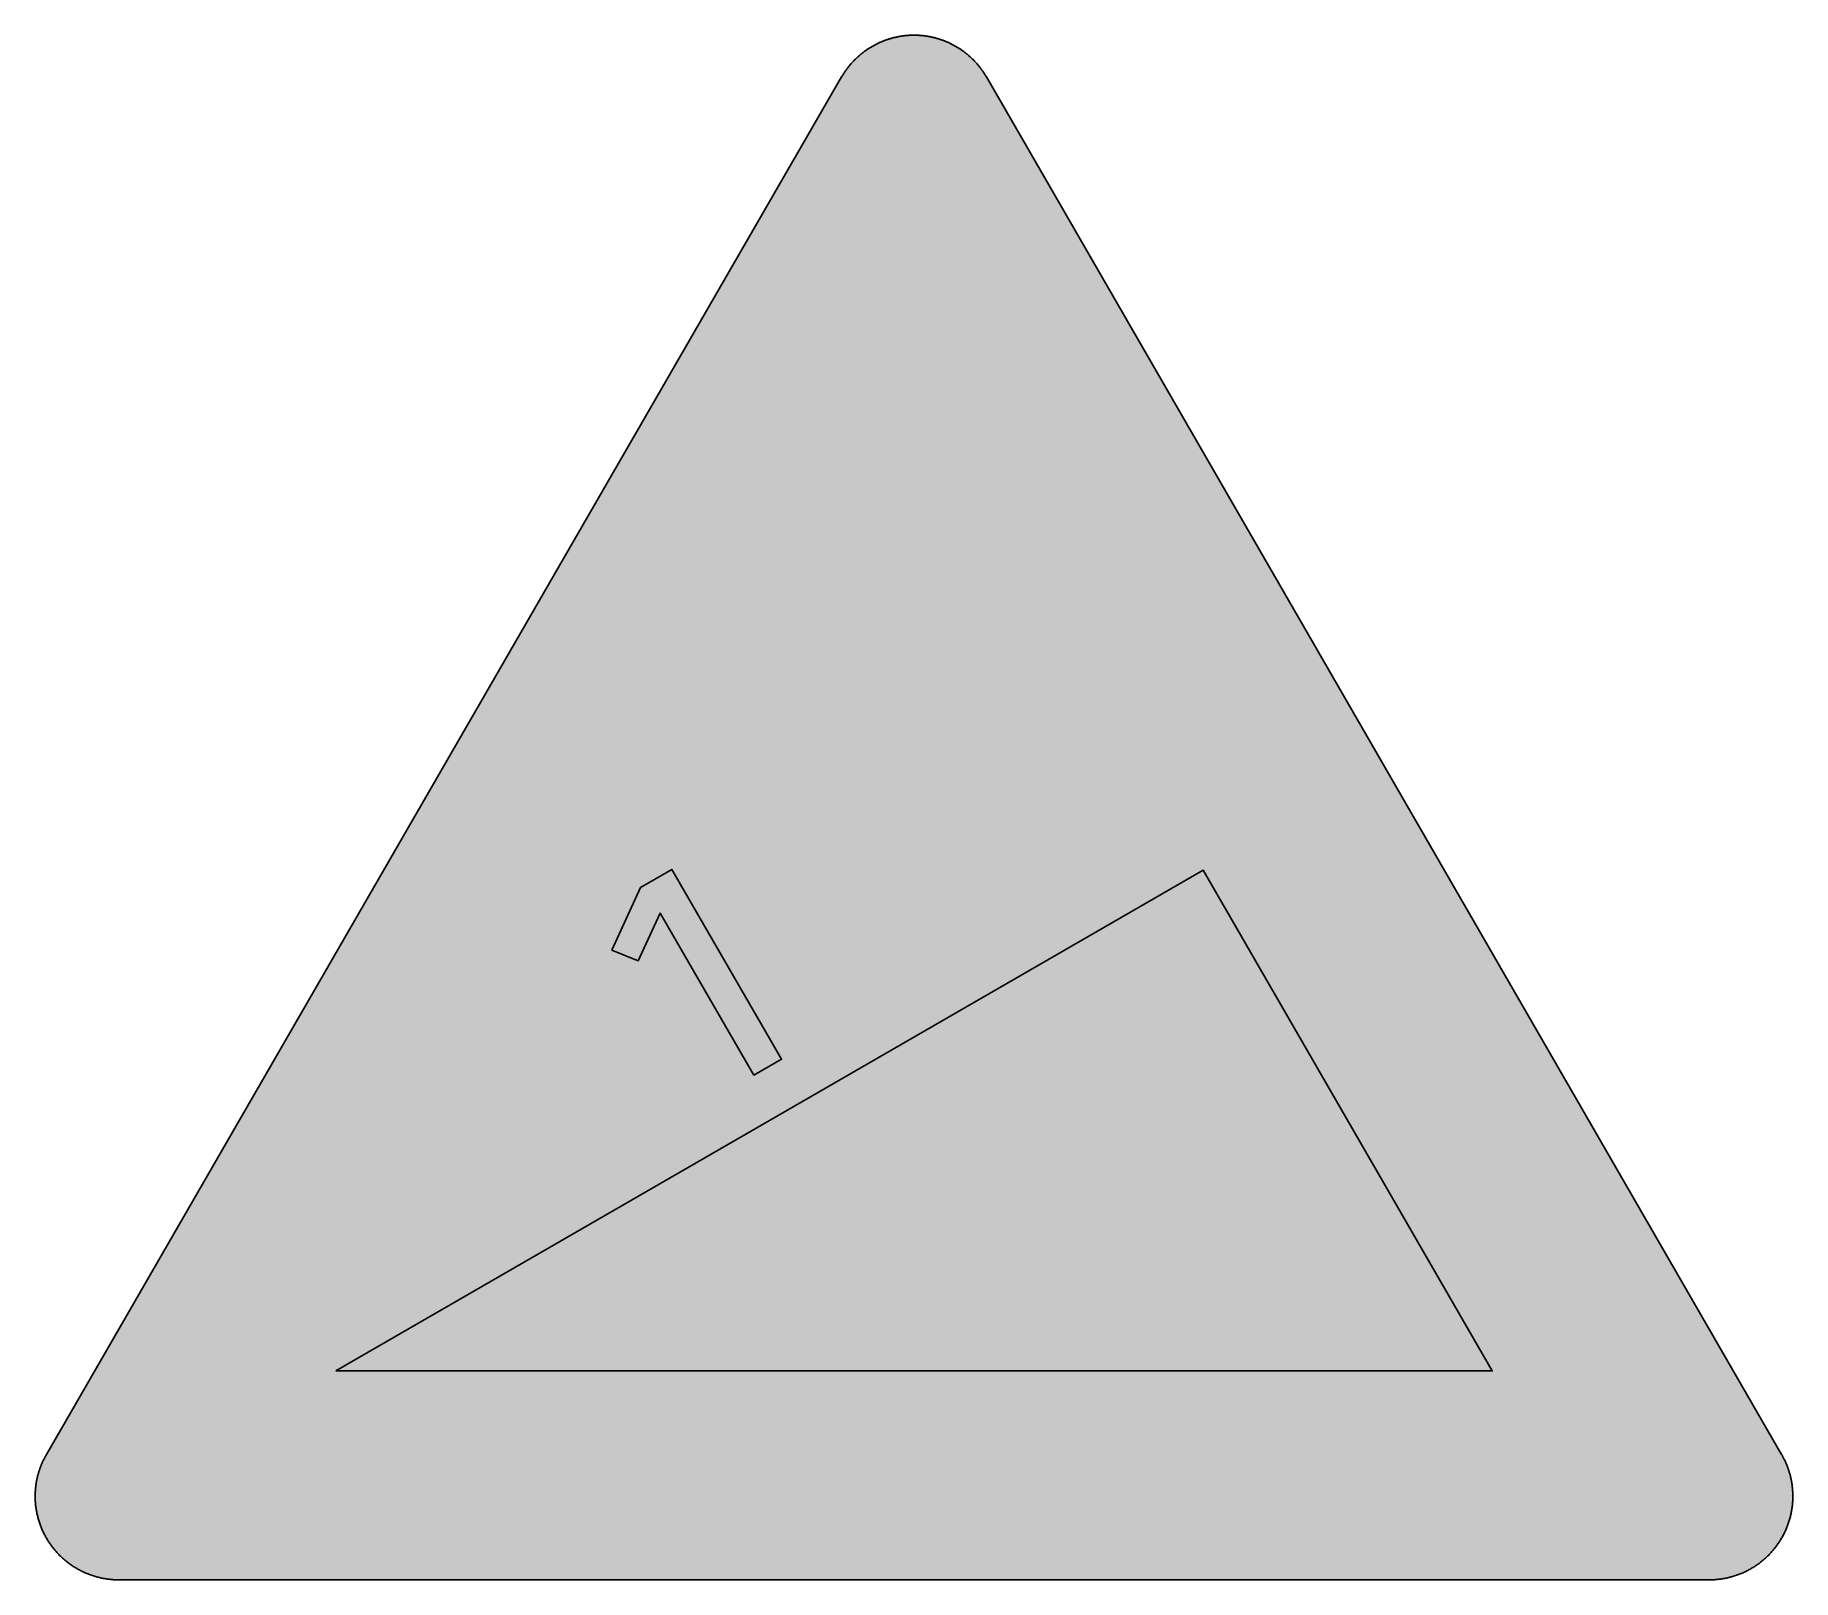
# Model space of a CAD drawing. Header units: millimetres. Extents: x 0 to 297, y 0 to 261.
import ezdxf

# ---------------------------------------------------------------- set-up
doc = ezdxf.new("R2010")
doc.units = ezdxf.units.MM

msp = doc.modelspace()

# ---------------------------------------------------------------- hatches: boundary and pattern name
for color, points in [(254, [(14.1633, 0.0526), (13.9878, 0.0533), (13.8125, 0.0559), (13.6373, 0.061), (13.462, 0.0686), (13.2893, 0.0787), (13.114, 0.0914), (12.9413, 0.1041), (12.7686, 0.1194), (12.5959, 0.1397), (12.4231, 0.16), (12.2504, 0.1803), (12.0777, 0.2057), (11.9075, 0.2337), (11.7373, 0.2616), (11.5672, 0.2921), (11.397, 0.3251), (11.2268, 0.3607), (11.0592, 0.3962), (10.8915, 0.4369), (10.7239, 0.4775), (10.5562, 0.5207), (10.3886, 0.5664), (10.2235, 0.6121), (10.0584, 0.6604), (9.8933, 0.7137), (9.7307, 0.7645), (9.5682, 0.8204), (9.4056, 0.8788), (9.2431, 0.9373), (9.083, 0.9982), (8.923, 1.0617), (8.763, 1.1252), (8.6055, 1.1938), (8.4455, 1.2624), (8.2906, 1.331), (8.1331, 1.4046), (7.9781, 1.4783), (7.8232, 1.5545), (7.6708, 1.6332), (7.5184, 1.7145), (7.366, 1.7958), (7.2161, 1.8796), (7.0663, 1.966), (6.919, 2.0549), (6.7716, 2.1438), (6.6243, 2.2352), (6.4795, 2.3266), (6.3348, 2.4232), (6.19, 2.5197), (6.0477, 2.6187), (5.908, 2.7178), (5.7683, 2.8219), (5.6286, 2.9261), (5.4915, 3.0302), (5.3543, 3.1394), (5.2197, 3.2487), (5.0851, 3.3579), (4.953, 3.4722), (4.8209, 3.5865), (4.6914, 3.7033), (4.5644, 3.8202), (4.4348, 3.9395), (4.3104, 4.0615), (4.1859, 4.1859), (4.0615, 4.3104), (3.9395, 4.4374), (3.8202, 4.5644), (3.7033, 4.6914), (3.5865, 4.8235), (3.4722, 4.953), (3.3579, 5.0876), (3.2487, 5.2197), (3.1369, 5.3543), (3.0302, 5.4915), (2.9235, 5.6286), (2.8194, 5.7683), (2.7178, 5.908), (2.6187, 6.0503), (2.5197, 6.19), (2.4232, 6.3348), (2.3266, 6.4795), (2.2352, 6.6243), (2.1438, 6.7716), (2.0523, 6.919), (1.966, 7.0663), (1.8796, 7.2161), (1.7958, 7.366), (1.7145, 7.5184), (1.6332, 7.6708), (1.5545, 7.8232), (1.4783, 7.9781), (1.4046, 8.1331), (1.331, 8.2906), (1.2598, 8.4455), (1.1913, 8.6055), (1.1252, 8.763), (1.0592, 8.923), (0.9982, 9.083), (0.9373, 9.2431), (0.8763, 9.4056), (0.8204, 9.5682), (0.7645, 9.7307), (0.7112, 9.8933), (0.6604, 10.0584), (0.6121, 10.2235), (0.5639, 10.3911), (0.5207, 10.5562), (0.4775, 10.7239), (0.4343, 10.8915), (0.3962, 11.0592), (0.3607, 11.2268), (0.3251, 11.397), (0.2921, 11.5672), (0.2616, 11.7373), (0.2311, 11.9075), (0.2057, 12.0802), (0.1803, 12.2504), (0.1575, 12.4231), (0.1372, 12.5959), (0.1194, 12.7686), (0.1041, 12.9413), (0.0889, 13.114), (0.0787, 13.2893), (0.0686, 13.462), (0.061, 13.6373), (0.0559, 13.8125), (0.0508, 13.9878), (0.0508, 14.163), (0.0508, 14.2773), (0.0533, 14.3942), (0.0559, 14.511), (0.0584, 14.6253), (0.0635, 14.7422), (0.0686, 14.859), (0.0737, 14.9733), (0.0813, 15.0901), (0.0889, 15.2044), (0.0991, 15.3187), (0.1092, 15.4356), (0.1194, 15.5499), (0.1321, 15.6642), (0.1448, 15.7785), (0.1575, 15.8953), (0.1727, 16.0096), (0.188, 16.1239), (0.2032, 16.2382), (0.221, 16.35), (0.2413, 16.4643), (0.2591, 16.5786), (0.2794, 16.6929), (0.2997, 16.8046), (0.3226, 16.9189), (0.3454, 17.0307), (0.3708, 17.145), (0.3937, 17.2568), (0.4191, 17.3685), (0.447, 17.4803), (0.475, 17.592), (0.5029, 17.7038), (0.5334, 17.8156), (0.5613, 17.9273), (0.5944, 18.0365), (0.6248, 18.1483), (0.6579, 18.2575), (0.6934, 18.3693), (0.7264, 18.4785), (0.762, 18.5877), (0.8001, 18.6969), (0.8382, 18.8062), (0.8763, 18.9128), (0.9144, 19.0221), (0.955, 19.1313), (0.9957, 19.238), (1.0389, 19.3446), (1.0795, 19.4539), (1.1252, 19.5605), (1.1684, 19.6647), (1.2141, 19.7714), (1.2598, 19.878), (1.3081, 19.9822), (1.3564, 20.0889), (1.4046, 20.193), (1.4554, 20.2971), (1.5062, 20.4013), (1.557, 20.5054), (1.6104, 20.607), (1.6637, 20.7112), (1.717, 20.8128), (1.7729, 20.9144), (1.8263, 21.016), (1.8847, 21.1176), (1.9406, 21.2192), (136.2523, 253.8501), (136.3091, 253.9492), (136.3675, 254.0483), (136.4285, 254.1473), (136.4894, 254.2464), (136.5504, 254.3454), (136.6139, 254.442), (136.6774, 254.5385), (136.7409, 254.635), (136.8044, 254.7315), (136.8704, 254.8255), (136.9365, 254.922), (137.0025, 255.016), (137.0711, 255.11), (137.1397, 255.2014), (137.2083, 255.2954), (137.2794, 255.3868), (137.3505, 255.4783), (137.4216, 255.5672), (137.4927, 255.6586), (137.5664, 255.7475), (137.6401, 255.8364), (137.7137, 255.9253), (137.7874, 256.0117), (137.8636, 256.098), (137.9398, 256.1844), (138.016, 256.2708), (138.0947, 256.3546), (138.1735, 256.4409), (138.2522, 256.5222), (138.3309, 256.606), (138.4122, 256.6899), (138.4935, 256.7711), (138.5748, 256.8524), (138.6586, 256.9312), (138.7399, 257.0124), (138.8237, 257.0912), (138.9075, 257.1699), (138.9939, 257.2461), (139.0802, 257.3249), (139.1641, 257.4011), (139.253, 257.4747), (139.3393, 257.5509), (139.4282, 257.6246), (139.5171, 257.6982), (139.606, 257.7719), (139.6949, 257.843), (139.7864, 257.9141), (139.8778, 257.9853), (139.9692, 258.0564), (140.0607, 258.125), (140.1547, 258.1935), (140.2486, 258.2596), (140.3426, 258.3282), (140.4366, 258.3942), (140.5331, 258.4602), (140.6296, 258.5237), (140.7262, 258.5872), (140.8227, 258.6507), (140.9192, 258.7142), (141.0183, 258.7752), (141.1173, 258.8362), (141.2164, 258.8946), (141.3154, 258.9555), (141.4145, 259.014), (141.5161, 259.0698), (141.6177, 259.1283), (141.7193, 259.1841), (141.8209, 259.2375), (141.9225, 259.2934), (142.0266, 259.3467), (142.1308, 259.3975), (142.2324, 259.4508), (142.3365, 259.5016), (142.4407, 259.5499), (142.5473, 259.6007), (142.6515, 259.6464), (142.7556, 259.6947), (142.8623, 259.7404), (142.969, 259.7861), (143.0757, 259.8318), (143.1823, 259.875), (143.289, 259.9182), (143.3957, 259.9588), (143.5049, 259.9995), (143.6116, 260.0401), (143.7208, 260.0808), (143.83, 260.1189), (143.9393, 260.1544), (144.0485, 260.1925), (144.1577, 260.2281), (144.2669, 260.2636), (144.3761, 260.2967), (144.4879, 260.3297), (144.5971, 260.3627), (144.7089, 260.3932), (144.8206, 260.4237), (144.9299, 260.4516), (145.0416, 260.4821), (145.1534, 260.5075), (145.2651, 260.5354), (145.3794, 260.5608), (145.4912, 260.5862), (145.603, 260.6091), (145.7173, 260.6319), (145.829, 260.6548), (145.9433, 260.6751), (146.0551, 260.6954), (146.1694, 260.7158), (146.2837, 260.7335), (146.398, 260.7513), (146.5123, 260.7666), (146.6266, 260.7818), (146.7409, 260.797), (146.8552, 260.8123), (146.9695, 260.825), (147.0838, 260.8351), (147.2006, 260.8478), (147.3149, 260.858), (147.4292, 260.8656), (147.5461, 260.8732), (147.6604, 260.8809), (147.7772, 260.8859), (147.8915, 260.8936), (148.0083, 260.8961), (148.1226, 260.9012), (148.2395, 260.9037), (148.3563, 260.9037), (148.4706, 260.9037), (148.5875, 260.9037), (148.7043, 260.9037), (148.8186, 260.9012), (148.9354, 260.8961), (149.0523, 260.8936), (149.1666, 260.8859), (149.2834, 260.8809), (149.3977, 260.8732), (149.512, 260.8656), (149.6289, 260.858), (149.7432, 260.8478), (149.8575, 260.8351), (149.9743, 260.825), (150.0886, 260.8123), (150.2029, 260.797), (150.3172, 260.7818), (150.4315, 260.7666), (150.5458, 260.7513), (150.6601, 260.7335), (150.7744, 260.7158), (150.8862, 260.6954), (151.0005, 260.6751), (151.1148, 260.6548), (151.2265, 260.6319), (151.3408, 260.6091), (151.4526, 260.5862), (151.5643, 260.5608), (151.6761, 260.5354), (151.7879, 260.5075), (151.8996, 260.4821), (152.0114, 260.4516), (152.1231, 260.4237), (152.2349, 260.3932), (152.3467, 260.3627), (152.4559, 260.3297), (152.5676, 260.2967), (152.6769, 260.2636), (152.7861, 260.2281), (152.8953, 260.1925), (153.0045, 260.1544), (153.1137, 260.1189), (153.223, 260.0808), (153.3296, 260.0401), (153.4389, 259.9995), (153.5455, 259.9588), (153.6548, 259.9182), (153.7614, 259.875), (153.8681, 259.8318), (153.9748, 259.7861), (154.0789, 259.7404), (154.1856, 259.6947), (154.2923, 259.6464), (154.3964, 259.6007), (154.5006, 259.5499), (154.6047, 259.5016), (154.7089, 259.4508), (154.813, 259.3975), (154.9171, 259.3467), (155.0187, 259.2934), (155.1203, 259.2375), (155.2245, 259.1841), (155.3261, 259.1283), (155.4251, 259.0698), (155.5267, 259.014), (155.6283, 258.9555), (155.7274, 258.8946), (155.8265, 258.8362), (155.9255, 258.7752), (156.022, 258.7142), (156.1211, 258.6507), (156.2176, 258.5872), (156.3141, 258.5237), (156.4107, 258.4602), (156.5046, 258.3942), (156.6012, 258.3282), (156.6951, 258.2596), (156.7866, 258.1935), (156.8806, 258.125), (156.972, 258.0564), (157.066, 257.9853), (157.1574, 257.9141), (157.2463, 257.843), (157.3378, 257.7719), (157.4267, 257.6982), (157.5156, 257.6246), (157.6019, 257.5509), (157.6908, 257.4747), (157.7772, 257.4011), (157.8635, 257.3249), (157.9499, 257.2461), (158.0337, 257.1699), (158.1201, 257.0912), (158.2039, 257.0124), (158.2852, 256.9312), (158.369, 256.8524), (158.4503, 256.7711), (158.5316, 256.6899), (158.6103, 256.606), (158.6916, 256.5222), (158.7703, 256.4409), (158.8491, 256.3546), (158.9253, 256.2708), (159.004, 256.1844), (159.0802, 256.098), (159.1539, 256.0117), (159.2301, 255.9253), (159.3037, 255.8364), (159.3774, 255.7475), (159.451, 255.6586), (159.5222, 255.5672), (159.5933, 255.4783), (159.6644, 255.3868), (159.7355, 255.2954), (159.8041, 255.2014), (159.8727, 255.11), (159.9387, 255.016), (160.0073, 254.922), (160.0733, 254.8255), (160.1368, 254.7315), (160.2029, 254.635), (160.2664, 254.5385), (160.3299, 254.442), (160.3908, 254.3454), (160.4543, 254.2464), (160.5153, 254.1473), (160.5737, 254.0483), (160.6347, 253.9492), (160.6906, 253.8476), (295.0023, 21.2192), (295.0591, 21.1176), (295.115, 21.016), (295.1709, 20.9144), (295.2267, 20.8128), (295.2801, 20.7112), (295.3334, 20.607), (295.3868, 20.5054), (295.4376, 20.4013), (295.4884, 20.2971), (295.5392, 20.193), (295.5874, 20.0889), (295.6357, 19.9822), (295.6814, 19.878), (295.7297, 19.7714), (295.7754, 19.6647), (295.8186, 19.5605), (295.8617, 19.4539), (295.9049, 19.3446), (295.9481, 19.238), (295.9887, 19.1313), (296.0294, 19.0221), (296.0675, 18.9128), (296.1056, 18.8062), (296.1437, 18.6969), (296.1792, 18.5877), (296.2148, 18.4785), (296.2504, 18.3693), (296.2834, 18.2575), (296.3164, 18.1483), (296.3494, 18.0365), (296.3799, 17.9273), (296.4104, 17.8156), (296.4409, 17.7038), (296.4688, 17.592), (296.4967, 17.4803), (296.5221, 17.3685), (296.5475, 17.2568), (296.5729, 17.145), (296.5958, 17.0307), (296.6212, 16.9189), (296.6415, 16.8046), (296.6644, 16.6929), (296.6822, 16.5786), (296.7025, 16.4643), (296.7203, 16.35), (296.738, 16.2382), (296.7558, 16.1239), (296.7711, 16.0096), (296.7838, 15.8953), (296.799, 15.7785), (296.8117, 15.6642), (296.8244, 15.5499), (296.8346, 15.4356), (296.8447, 15.3187), (296.8523, 15.2044), (296.86, 15.0901), (296.8676, 14.9733), (296.8752, 14.859), (296.8803, 14.7422), (296.8828, 14.6253), (296.8879, 14.511), (296.8904, 14.3942), (296.8904, 14.2773), (296.8904, 14.163), (296.8904, 13.9878), (296.8879, 13.8125), (296.8828, 13.6373), (296.8752, 13.462), (296.865, 13.2893), (296.8523, 13.114), (296.8396, 12.9413), (296.8219, 12.7686), (296.8041, 12.5959), (296.7838, 12.4231), (296.7609, 12.2504), (296.738, 12.0802), (296.7101, 11.9075), (296.6822, 11.7373), (296.6517, 11.5672), (296.6187, 11.397), (296.5831, 11.2268), (296.545, 11.0592), (296.5069, 10.8915), (296.4663, 10.7239), (296.4231, 10.5562), (296.3774, 10.3911), (296.3316, 10.2235), (296.2808, 10.0584), (296.23, 9.8933), (296.1767, 9.7307), (296.1234, 9.5682), (296.0649, 9.4056), (296.0065, 9.2431), (295.9456, 9.083), (295.8821, 8.923), (295.8186, 8.763), (295.75, 8.6055), (295.6814, 8.4455), (295.6103, 8.2906), (295.5392, 8.1331), (295.463, 7.9781), (295.3868, 7.8232), (295.3106, 7.6708), (295.2293, 7.5184), (295.148, 7.366), (295.0642, 7.2161), (294.9778, 7.0663), (294.8889, 6.919), (294.8, 6.7716), (294.7086, 6.6243), (294.6146, 6.4795), (294.5206, 6.3348), (294.4241, 6.19), (294.325, 6.0503), (294.226, 5.908), (294.1218, 5.7683), (294.0177, 5.6286), (293.9136, 5.4915), (293.8043, 5.3543), (293.6951, 5.2197), (293.5859, 5.0876), (293.4716, 4.953), (293.3573, 4.8235), (293.2405, 4.6914), (293.1236, 4.5644), (293.0042, 4.4374), (292.8823, 4.3104), (292.7579, 4.1859), (292.6334, 4.0615), (292.5089, 3.9395), (292.3794, 3.8202), (292.2524, 3.7033), (292.1203, 3.5865), (291.9908, 3.4722), (291.8562, 3.3579), (291.7241, 3.2487), (291.5895, 3.1394), (291.4523, 3.0302), (291.3151, 2.9261), (291.1754, 2.8219), (291.0357, 2.7178), (290.8935, 2.6187), (290.7513, 2.5197), (290.609, 2.4232), (290.4642, 2.3266), (290.3195, 2.2352), (290.1721, 2.1438), (290.0248, 2.0549), (289.8775, 1.966), (289.7276, 1.8796), (289.5778, 1.7958), (289.4254, 1.7145), (289.273, 1.6332), (289.118, 1.5545), (288.9656, 1.4783), (288.8107, 1.4046), (288.6532, 1.331), (288.4957, 1.2624), (288.3383, 1.1938), (288.1808, 1.1252), (288.0208, 1.0617), (287.8607, 0.9982), (287.7007, 0.9373), (287.5382, 0.8788), (287.3756, 0.8204), (287.213, 0.7645), (287.0479, 0.7137), (286.8854, 0.6604), (286.7203, 0.6121), (286.5526, 0.5664), (286.3875, 0.5207), (286.2199, 0.4775), (286.0523, 0.4369), (285.8846, 0.3962), (285.7144, 0.3607), (285.5468, 0.3251), (285.3766, 0.2921), (285.2064, 0.2616), (285.0363, 0.2337), (284.8635, 0.2057), (284.6934, 0.1803), (284.5206, 0.16), (284.3479, 0.1397), (284.1752, 0.1194), (284.0025, 0.1041), (283.8272, 0.0914), (283.6545, 0.0787), (283.4792, 0.0686), (283.3065, 0.061), (283.1313, 0.0559), (282.956, 0.0533), (282.7807, 0.0508)]), (59, [(50.8261, 35.3304), (197.2966, 119.8965), (246.1204, 35.3304)]), (59, [(121.4205, 85.2537), (126.0948, 87.9521), (107.5739, 120.0302), (102.2586, 116.961), (97.4425, 106.36), (101.8868, 104.5877), (105.5991, 112.6575)])]:
    msp.add_hatch(color=color).paths.add_polyline_path(points)
h = msp.add_hatch(color=22)
h.paths.add_polyline_path([(14.1633, 5.3442), (13.9344, 5.3467), (13.7084, 5.3543), (13.4849, 5.3696), (13.2613, 5.3873), (13.0378, 5.4127), (12.8194, 5.4458), (12.6009, 5.4813), (12.385, 5.522), (12.1717, 5.5677), (11.9583, 5.621), (11.7475, 5.6769), (11.5392, 5.7404), (11.3335, 5.8064), (11.1303, 5.8776), (10.9296, 5.9538), (10.729, 6.035), (10.5334, 6.1214), (10.3378, 6.2128), (10.1473, 6.3068), (9.9593, 6.4084), (9.7714, 6.5126), (9.5885, 6.6192), (9.4082, 6.7335), (9.2304, 6.8504), (9.0576, 6.9698), (8.8849, 7.0942), (8.7173, 7.2238), (8.5522, 7.3584), (8.3896, 7.493), (8.2321, 7.6352), (8.0772, 7.7775), (7.9273, 7.9273), (7.7775, 8.0772), (7.6352, 8.2321), (7.493, 8.3922), (7.3558, 8.5522), (7.2238, 8.7173), (7.0942, 8.8849), (6.9698, 9.0576), (6.8504, 9.2329), (6.7335, 9.4082), (6.6192, 9.5885), (6.5126, 9.7739), (6.4084, 9.9593), (6.3068, 10.1473), (6.2128, 10.3403), (6.1214, 10.5334), (6.035, 10.729), (5.9538, 10.9296), (5.8776, 11.1303), (5.8064, 11.3335), (5.7404, 11.5392), (5.6769, 11.7475), (5.621, 11.9583), (5.5677, 12.1717), (5.522, 12.385), (5.4813, 12.6009), (5.4432, 12.8194), (5.4127, 13.0404), (5.3873, 13.2613), (5.3696, 13.4849), (5.3543, 13.7084), (5.3467, 13.9344), (5.3416, 14.163), (5.3442, 14.2342), (5.3442, 14.3078), (5.3442, 14.3789), (5.3467, 14.4526), (5.3492, 14.5237), (5.3543, 14.5974), (5.3569, 14.6685), (5.3619, 14.7422), (5.367, 14.8133), (5.3721, 14.8869), (5.3797, 14.9581), (5.3848, 15.0292), (5.3924, 15.1003), (5.4, 15.174), (5.4102, 15.2451), (5.4178, 15.3162), (5.428, 15.3873), (5.4381, 15.4584), (5.4483, 15.5296), (5.461, 15.6007), (5.4737, 15.6718), (5.4864, 15.7429), (5.4991, 15.814), (5.5118, 15.8852), (5.527, 15.9563), (5.5423, 16.0249), (5.5575, 16.096), (5.5728, 16.1671), (5.5905, 16.2357), (5.6083, 16.3068), (5.6261, 16.3754), (5.6439, 16.444), (5.6617, 16.5151), (5.682, 16.5837), (5.7023, 16.6522), (5.7226, 16.7208), (5.7429, 16.7919), (5.7658, 16.8605), (5.7887, 16.9266), (5.8115, 16.9951), (5.8344, 17.0637), (5.8572, 17.1323), (5.8826, 17.2009), (5.908, 17.2669), (5.9334, 17.3355), (5.9588, 17.4015), (5.9868, 17.4676), (6.0147, 17.5362), (6.0427, 17.6022), (6.0706, 17.6682), (6.0985, 17.7343), (6.129, 17.8003), (6.1595, 17.8664), (6.19, 17.9299), (6.2205, 17.9959), (6.2509, 18.0619), (6.284, 18.1254), (6.317, 18.1915), (6.35, 18.255), (6.383, 18.3185), (6.4186, 18.382), (6.4541, 18.4455), (6.4897, 18.509), (6.5253, 18.5725), (140.8356, 251.2042), (140.909, 251.3305), (140.9852, 251.4549), (141.064, 251.5794), (141.1453, 251.7013), (141.2265, 251.8232), (141.3129, 251.9426), (141.3967, 252.0594), (141.4856, 252.1763), (141.5745, 252.2906), (141.666, 252.4023), (141.7599, 252.5141), (141.8539, 252.6233), (141.9504, 252.73), (142.0495, 252.8367), (142.1486, 252.9408), (142.2502, 253.0424), (142.3518, 253.144), (142.4559, 253.2431), (142.5626, 253.3396), (142.6693, 253.4336), (142.7785, 253.5276), (142.8877, 253.619), (142.9995, 253.7104), (143.1112, 253.7968), (143.2255, 253.8832), (143.3424, 253.967), (143.4592, 254.0483), (143.576, 254.1295), (143.6954, 254.2083), (143.8173, 254.2845), (143.9393, 254.3581), (144.0612, 254.4318), (144.1856, 254.5004), (144.3126, 254.569), (144.4371, 254.635), (144.5666, 254.701), (144.6936, 254.762), (144.8232, 254.823), (144.9553, 254.8814), (145.0848, 254.9373), (145.2194, 254.9906), (145.3515, 255.0414), (145.4861, 255.0922), (145.6207, 255.1405), (145.7579, 255.1836), (145.8951, 255.2268), (146.0322, 255.2675), (146.1694, 255.3081), (146.3091, 255.3437), (146.4488, 255.3792), (146.591, 255.4097), (146.7307, 255.4402), (146.873, 255.4681), (147.0152, 255.491), (147.16, 255.5138), (147.3022, 255.5342), (147.447, 255.5519), (147.5918, 255.5697), (147.7391, 255.5824), (147.8839, 255.5926), (148.0312, 255.6027), (148.176, 255.6078), (148.3233, 255.6104), (148.4706, 255.6129), (148.6179, 255.6104), (148.7653, 255.6078), (148.9126, 255.6027), (149.0599, 255.5926), (149.2047, 255.5824), (149.3495, 255.5697), (149.4942, 255.5519), (149.639, 255.5342), (149.7838, 255.5138), (149.926, 255.491), (150.0683, 255.4681), (150.2105, 255.4402), (150.3528, 255.4097), (150.4925, 255.3792), (150.6347, 255.3437), (150.7719, 255.3081), (150.9116, 255.2675), (151.0487, 255.2268), (151.1859, 255.1836), (151.323, 255.1405), (151.4577, 255.0922), (151.5923, 255.0414), (151.7244, 254.9906), (151.8564, 254.9373), (151.9885, 254.8814), (152.1206, 254.823), (152.2501, 254.762), (152.3771, 254.701), (152.5041, 254.635), (152.6311, 254.569), (152.7581, 254.5004), (152.8801, 254.4318), (153.0045, 254.3581), (153.1264, 254.2845), (153.2458, 254.2083), (153.3652, 254.1295), (153.4846, 254.0483), (153.6014, 253.967), (153.7157, 253.8832), (153.83, 253.7968), (153.9443, 253.7104), (154.0561, 253.619), (154.1653, 253.5276), (154.2745, 253.4336), (154.3812, 253.3396), (154.4879, 253.2431), (154.592, 253.144), (154.6936, 253.0424), (154.7952, 252.9408), (154.8943, 252.8367), (154.9933, 252.73), (155.0899, 252.6233), (155.1838, 252.5141), (155.2778, 252.4023), (155.3693, 252.2906), (155.4582, 252.1763), (155.5471, 252.0594), (155.6334, 251.9426), (155.7172, 251.8232), (155.7985, 251.7013), (155.8798, 251.5794), (155.9585, 251.4549), (156.0347, 251.3305), (156.1109, 251.2035), (290.4201, 18.5734), (290.4541, 18.509), (290.4896, 18.4455), (290.5252, 18.382), (290.5608, 18.3185), (290.5938, 18.255), (290.6268, 18.1915), (290.6598, 18.1254), (290.6903, 18.0619), (290.7233, 17.9959), (290.7538, 17.9299), (290.7843, 17.8664), (290.8148, 17.8003), (290.8452, 17.7343), (290.8732, 17.6682), (290.9011, 17.6022), (290.9291, 17.5362), (290.957, 17.4676), (290.9824, 17.4015), (291.0103, 17.3355), (291.0357, 17.2669), (291.0611, 17.2009), (291.084, 17.1323), (291.1094, 17.0637), (291.1323, 16.9951), (291.1551, 16.9266), (291.178, 16.8605), (291.1983, 16.7919), (291.2212, 16.7208), (291.2415, 16.6522), (291.2618, 16.5837), (291.2796, 16.5151), (291.2999, 16.444), (291.3177, 16.3754), (291.3355, 16.3068), (291.3532, 16.2357), (291.3685, 16.1671), (291.3863, 16.096), (291.4015, 16.0249), (291.4167, 15.9563), (291.4294, 15.8852), (291.4447, 15.814), (291.4574, 15.7429), (291.4701, 15.6718), (291.4828, 15.6007), (291.4929, 15.5296), (291.5031, 15.4584), (291.5133, 15.3873), (291.5234, 15.3162), (291.5336, 15.2451), (291.5412, 15.174), (291.5488, 15.1003), (291.5564, 15.0292), (291.5641, 14.9581), (291.5691, 14.8869), (291.5768, 14.8133), (291.5818, 14.7422), (291.5844, 14.6685), (291.5895, 14.5974), (291.592, 14.5237), (291.5945, 14.4526), (291.5971, 14.3789), (291.5996, 14.3078), (291.5996, 14.2342), (291.5996, 14.163), (291.5971, 13.9344), (291.5895, 13.7084), (291.5742, 13.4849), (291.5539, 13.2613), (291.5285, 13.0404), (291.498, 12.8194), (291.4625, 12.6009), (291.4218, 12.385), (291.3736, 12.1717), (291.3228, 11.9583), (291.2643, 11.7475), (291.2034, 11.5392), (291.1373, 11.3335), (291.0637, 11.1303), (290.9875, 10.9296), (290.9062, 10.729), (290.8198, 10.5334), (290.7309, 10.3403), (290.6344, 10.1473), (290.5354, 9.9593), (290.4312, 9.7739), (290.322, 9.5885), (290.2102, 9.4082), (290.0934, 9.2329), (289.974, 9.0576), (289.847, 8.8849), (289.72, 8.7173), (289.5854, 8.5522), (289.4482, 8.3922), (289.3085, 8.2321), (289.1638, 8.0772), (289.0164, 7.9273), (288.8666, 7.7775), (288.7116, 7.6352), (288.5516, 7.493), (288.3916, 7.3584), (288.2265, 7.2238), (288.0563, 7.0942), (287.8861, 6.9698), (287.7109, 6.8504), (287.5331, 6.7335), (287.3527, 6.6192), (287.1699, 6.5126), (286.9844, 6.4084), (286.7965, 6.3068), (286.6034, 6.2128), (286.4104, 6.1214), (286.2148, 6.035), (286.0142, 5.9538), (285.8135, 5.8776), (285.6103, 5.8064), (285.4046, 5.7404), (285.1963, 5.6769), (284.9855, 5.621), (284.7721, 5.5677), (284.5587, 5.522), (284.3428, 5.4813), (284.1244, 5.4458), (283.9034, 5.4127), (283.6824, 5.3873), (283.4589, 5.3696), (283.2354, 5.3543), (283.0093, 5.3467), (282.7807, 5.3442)])
h.paths.add_polyline_path([(44.716, 31.8026), (148.4725, 211.5167), (252.2305, 31.8026)], flags=16)
h = msp.add_hatch(color=59)
h.paths.add_polyline_path([(167.9744, 154.9026), (163.3911, 152.2568), (160.9231, 108.0604), (165.5064, 110.7063)])
edge = h.paths.add_edge_path(flags=16)
edge.add_line((147.6114, 133.5529), (147.5461, 133.6624))
edge.add_line((147.5461, 133.6624), (147.4851, 133.7716))
edge.add_line((147.4851, 133.7716), (147.4241, 133.8809))
edge.add_line((147.4241, 133.8809), (147.3657, 133.9926))
edge.add_line((147.3657, 133.9926), (147.3073, 134.1018))
edge.add_line((147.3073, 134.1018), (147.2514, 134.2136))
edge.add_line((147.2514, 134.2136), (147.1955, 134.3254))
edge.add_line((147.1955, 134.3254), (147.1422, 134.4346))
edge.add_line((147.1422, 134.4346), (147.0889, 134.5463))
edge.add_line((147.0889, 134.5463), (147.0381, 134.6581))
edge.add_line((147.0381, 134.6581), (146.9873, 134.7699))
edge.add_line((146.9873, 134.7699), (146.9415, 134.8816))
edge.add_line((146.9415, 134.8816), (146.8958, 134.9934))
edge.add_line((146.8958, 134.9934), (146.8501, 135.1026))
edge.add_line((146.8501, 135.1026), (146.8095, 135.2144))
edge.add_line((146.8095, 135.2144), (146.7688, 135.3261))
edge.add_line((146.7688, 135.3261), (146.7307, 135.4379))
edge.add_line((146.7307, 135.4379), (146.6952, 135.5496))
edge.add_line((146.6952, 135.5496), (146.6621, 135.6589))
edge.add_line((146.6621, 135.6589), (146.6291, 135.7706))
edge.add_line((146.6291, 135.7706), (146.6012, 135.8798))
edge.add_line((146.6012, 135.8798), (146.5732, 135.9916))
edge.add_line((146.5732, 135.9916), (146.5504, 136.1008))
edge.add_line((146.5504, 136.1008), (146.5275, 136.21))
edge.add_line((146.5275, 136.21), (146.5097, 136.3193))
edge.add_line((146.5097, 136.3193), (146.492, 136.4285))
edge.add_line((146.492, 136.4285), (146.4793, 136.5377))
edge.add_line((146.4793, 136.5377), (146.4666, 136.6469))
edge.add_line((146.4666, 136.6469), (146.4589, 136.7561))
edge.add_line((146.4589, 136.7561), (146.4539, 136.8628))
edge.add_line((146.4539, 136.8628), (146.4513, 136.9695))
edge.add_line((146.4513, 136.9695), (146.4513, 137.0762))
edge.add_line((146.4513, 137.0762), (146.4564, 137.1829))
edge.add_line((146.4564, 137.1829), (146.464, 137.2895))
edge.add_line((146.464, 137.2895), (146.4742, 137.3937))
edge.add_line((146.4742, 137.3937), (146.4869, 137.4978))
edge.add_line((146.4869, 137.4978), (146.5047, 137.602))
edge.add_line((146.5047, 137.602), (146.525, 137.7061))
edge.add_line((146.525, 137.7061), (146.5478, 137.8077))
edge.add_line((146.5478, 137.8077), (146.5758, 137.9118))
edge.add_line((146.5758, 137.9118), (146.6063, 138.0134))
edge.add_line((146.6063, 138.0134), (146.6418, 138.1125))
edge.add_line((146.6418, 138.1125), (146.6799, 138.2141))
edge.add_line((146.6799, 138.2141), (146.7206, 138.3132))
edge.add_line((146.7206, 138.3132), (146.7688, 138.4097))
edge.add_line((146.7688, 138.4097), (146.8171, 138.5087))
edge.add_line((146.8171, 138.5087), (146.873, 138.6053))
edge.add_line((146.873, 138.6053), (146.9314, 138.7018))
edge.add_line((146.9314, 138.7018), (146.9923, 138.7958))
edge.add_line((146.9923, 138.7958), (147.0584, 138.8897))
edge.add_line((147.0584, 138.8897), (147.1295, 138.9837))
edge.add_line((147.1295, 138.9837), (147.2057, 139.0752))
edge.add_line((147.2057, 139.0752), (147.2844, 139.1666))
edge.add_line((147.2844, 139.1666), (147.3683, 139.258))
edge.add_line((147.3683, 139.258), (147.4572, 139.3469))
edge.add_line((147.4572, 139.3469), (147.5511, 139.4358))
edge.add_line((147.5511, 139.4358), (147.6502, 139.5222))
edge.add_line((147.6502, 139.5222), (147.7518, 139.6086))
edge.add_line((147.7518, 139.6086), (147.861, 139.6924))
edge.add_line((147.861, 139.6924), (147.9728, 139.7762))
edge.add_line((147.9728, 139.7762), (148.0896, 139.8575))
edge.add_line((148.0896, 139.8575), (148.2115, 139.9388))
edge.add_line((148.2115, 139.9388), (148.3411, 140.02))
edge.add_line((148.3411, 140.02), (148.4732, 140.0988))
edge.add_line((148.4732, 140.0988), (148.6078, 140.175))
edge.add_line((148.6078, 140.175), (148.7399, 140.2436))
edge.add_line((148.7399, 140.2436), (148.8719, 140.3096))
edge.add_line((148.8719, 140.3096), (149.0015, 140.3706))
edge.add_line((149.0015, 140.3706), (149.131, 140.4264))
edge.add_line((149.131, 140.4264), (149.258, 140.4772))
edge.add_line((149.258, 140.4772), (149.3825, 140.523))
edge.add_line((149.3825, 140.523), (149.5069, 140.5636))
edge.add_line((149.5069, 140.5636), (149.6289, 140.5992))
edge.add_line((149.6289, 140.5992), (149.7508, 140.6322))
edge.add_line((149.7508, 140.6322), (149.8702, 140.6601))
edge.add_line((149.8702, 140.6601), (149.987, 140.683))
edge.add_line((149.987, 140.683), (150.1038, 140.7008))
edge.add_line((150.1038, 140.7008), (150.2207, 140.716))
edge.add_line((150.2207, 140.716), (150.335, 140.7262))
edge.add_line((150.335, 140.7262), (150.4467, 140.7312))
edge.add_line((150.4467, 140.7312), (150.5585, 140.7338))
edge.add_line((150.5585, 140.7338), (150.6677, 140.7312))
edge.add_line((150.6677, 140.7312), (150.7769, 140.7262))
edge.add_line((150.7769, 140.7262), (150.8862, 140.716))
edge.add_line((150.8862, 140.716), (150.9903, 140.7033))
edge.add_line((150.9903, 140.7033), (151.097, 140.6855))
edge.add_line((151.097, 140.6855), (151.1986, 140.6652))
edge.add_line((151.1986, 140.6652), (151.3027, 140.6398))
edge.add_line((151.3027, 140.6398), (151.4043, 140.6119))
edge.add_line((151.4043, 140.6119), (151.5034, 140.5814))
edge.add_line((151.5034, 140.5814), (151.6024, 140.5458))
edge.add_line((151.6024, 140.5458), (151.699, 140.5077))
edge.add_line((151.699, 140.5077), (151.7955, 140.4671))
edge.add_line((151.7955, 140.4671), (151.892, 140.4214))
edge.add_line((151.892, 140.4214), (151.986, 140.3756))
edge.add_line((151.986, 140.3756), (152.0774, 140.3248))
edge.add_line((152.0774, 140.3248), (152.1689, 140.2715))
edge.add_line((152.1689, 140.2715), (152.2603, 140.2156))
edge.add_line((152.2603, 140.2156), (152.3492, 140.1547))
edge.add_line((152.3492, 140.1547), (152.4381, 140.0937))
edge.add_line((152.4381, 140.0937), (152.5245, 140.0302))
edge.add_line((152.5245, 140.0302), (152.6108, 139.9616))
edge.add_line((152.6108, 139.9616), (152.6972, 139.893))
edge.add_line((152.6972, 139.893), (152.781, 139.8219))
edge.add_line((152.781, 139.8219), (152.8648, 139.7457))
edge.add_line((152.8648, 139.7457), (152.9461, 139.6695))
edge.add_line((152.9461, 139.6695), (153.0274, 139.5908))
edge.add_line((153.0274, 139.5908), (153.1087, 139.5095))
edge.add_line((153.1087, 139.5095), (153.1874, 139.4257))
edge.add_line((153.1874, 139.4257), (153.2661, 139.3419))
edge.add_line((153.2661, 139.3419), (153.3423, 139.2555))
edge.add_line((153.3423, 139.2555), (153.4185, 139.1666))
edge.add_line((153.4185, 139.1666), (153.4947, 139.0752))
edge.add_line((153.4947, 139.0752), (153.5709, 138.9837))
edge.add_line((153.5709, 138.9837), (153.6446, 138.8872))
edge.add_line((153.6446, 138.8872), (153.7157, 138.7932))
edge.add_line((153.7157, 138.7932), (153.7894, 138.6967))
edge.add_line((153.7894, 138.6967), (153.8605, 138.5976))
edge.add_line((153.8605, 138.5976), (153.9316, 138.496))
edge.add_line((153.9316, 138.496), (154.0002, 138.3944))
edge.add_line((154.0002, 138.3944), (154.0688, 138.2928))
edge.add_line((154.0688, 138.2928), (154.1374, 138.1887))
edge.add_line((154.1374, 138.1887), (154.2034, 138.0846))
edge.add_line((154.2034, 138.0846), (154.2694, 137.9779))
edge.add_line((154.2694, 137.9779), (154.3355, 137.8712))
edge.add_line((154.3355, 137.8712), (154.4015, 137.7645))
edge.add_line((154.4015, 137.7645), (154.465, 137.6553))
edge.add_line((154.465, 137.6553), (154.5285, 137.5461))
edge.add_line((154.5285, 137.5461), (154.592, 137.4369))
edge.add_line((154.592, 137.4369), (154.653, 137.3276))
edge.add_line((154.653, 137.3276), (154.7139, 137.2159))
edge.add_line((154.7139, 137.2159), (154.7749, 137.1067))
edge.add_line((154.7749, 137.1067), (154.8333, 136.9949))
edge.add_line((154.8333, 136.9949), (154.8892, 136.8857))
edge.add_line((154.8892, 136.8857), (154.9451, 136.7739))
edge.add_line((154.9451, 136.7739), (155.001, 136.6647))
edge.add_line((155.001, 136.6647), (155.0518, 136.5529))
edge.add_line((155.0518, 136.5529), (155.1051, 136.4412))
edge.add_line((155.1051, 136.4412), (155.1534, 136.3294))
edge.add_line((155.1534, 136.3294), (155.2016, 136.2202))
edge.add_line((155.2016, 136.2202), (155.2473, 136.1084))
edge.add_line((155.2473, 136.1084), (155.2931, 135.9967))
edge.add_line((155.2931, 135.9967), (155.3362, 135.8875))
edge.add_line((155.3362, 135.8875), (155.3769, 135.7757))
edge.add_line((155.3769, 135.7757), (155.415, 135.6665))
edge.add_line((155.415, 135.6665), (155.4531, 135.5547))
edge.add_line((155.4531, 135.5547), (155.4861, 135.4455))
edge.add_line((155.4861, 135.4455), (155.5191, 135.3337))
edge.add_line((155.5191, 135.3337), (155.5496, 135.2245))
edge.add_line((155.5496, 135.2245), (155.5775, 135.1153))
edge.add_line((155.5775, 135.1153), (155.6029, 135.0061))
edge.add_line((155.6029, 135.0061), (155.6258, 134.8969))
edge.add_line((155.6258, 134.8969), (155.6461, 134.7876))
edge.add_line((155.6461, 134.7876), (155.6614, 134.6784))
edge.add_line((155.6614, 134.6784), (155.6766, 134.5692))
edge.add_line((155.6766, 134.5692), (155.6893, 134.4625))
edge.add_line((155.6893, 134.4625), (155.6995, 134.3558))
edge.add_line((155.6995, 134.3558), (155.7045, 134.2466))
edge.add_line((155.7045, 134.2466), (155.7096, 134.1399))
edge.add_line((155.7096, 134.1399), (155.7096, 134.0358))
edge.add_line((155.7096, 134.0358), (155.7071, 133.9291))
edge.add_line((155.7071, 133.9291), (155.6995, 133.825))
edge.add_line((155.6995, 133.825), (155.6918, 133.7183))
edge.add_line((155.6918, 133.7183), (155.6791, 133.6142))
edge.add_line((155.6791, 133.6142), (155.6639, 133.5126))
edge.add_line((155.6639, 133.5126), (155.6436, 133.4084))
edge.add_line((155.6436, 133.4084), (155.6207, 133.3068))
edge.add_line((155.6207, 133.3068), (155.5953, 133.2052))
edge.add_line((155.5953, 133.2052), (155.5648, 133.1036))
edge.add_line((155.5648, 133.1036), (155.5318, 133.0046))
edge.add_line((155.5318, 133.0046), (155.4937, 132.9055))
edge.add_line((155.4937, 132.9055), (155.4531, 132.8064))
edge.add_line((155.4531, 132.8064), (155.4074, 132.7074))
edge.add_line((155.4074, 132.7074), (155.3591, 132.6109))
edge.add_line((155.3591, 132.6109), (155.3058, 132.5143))
edge.add_line((155.3058, 132.5143), (155.2473, 132.4204))
edge.add_line((155.2473, 132.4204), (155.1864, 132.3238))
edge.add_line((155.1864, 132.3238), (155.1203, 132.2299))
edge.add_line((155.1203, 132.2299), (155.0492, 132.1384))
edge.add_line((155.0492, 132.1384), (154.9756, 132.047))
edge.add_line((154.9756, 132.047), (154.8968, 131.9555))
edge.add_line((154.8968, 131.9555), (154.813, 131.8641))
edge.add_line((154.813, 131.8641), (154.7241, 131.7752))
edge.add_line((154.7241, 131.7752), (154.6301, 131.6888))
edge.add_line((154.6301, 131.6888), (154.5336, 131.6025))
edge.add_line((154.5336, 131.6025), (154.432, 131.5161))
edge.add_line((154.432, 131.5161), (154.3253, 131.4323))
edge.add_line((154.3253, 131.4323), (154.211, 131.3485))
edge.add_line((154.211, 131.3485), (154.0942, 131.2647))
edge.add_line((154.0942, 131.2647), (153.9723, 131.1834))
edge.add_line((153.9723, 131.1834), (153.8453, 131.1046))
edge.add_line((153.8453, 131.1046), (153.7132, 131.0259))
edge.add_line((153.7132, 131.0259), (153.5786, 130.9497))
edge.add_line((153.5786, 130.9497), (153.4439, 130.8786))
edge.add_line((153.4439, 130.8786), (153.3119, 130.8125))
edge.add_line((153.3119, 130.8125), (153.1823, 130.7541))
edge.add_line((153.1823, 130.7541), (153.0528, 130.6982))
edge.add_line((153.0528, 130.6982), (152.9258, 130.6474))
edge.add_line((152.9258, 130.6474), (152.8013, 130.6017))
edge.add_line((152.8013, 130.6017), (152.6769, 130.5585))
edge.add_line((152.6769, 130.5585), (152.5524, 130.523))
edge.add_line((152.5524, 130.523), (152.4305, 130.49))
edge.add_line((152.4305, 130.49), (152.3111, 130.462))
edge.add_line((152.3111, 130.462), (152.1917, 130.4392))
edge.add_line((152.1917, 130.4392), (152.0749, 130.4188))
edge.add_line((152.0749, 130.4188), (151.958, 130.4061))
edge.add_line((151.958, 130.4061), (151.8437, 130.3934))
edge.add_line((151.8437, 130.3934), (151.7294, 130.3884))
edge.add_line((151.7294, 130.3884), (151.6177, 130.3858))
edge.add_line((151.6177, 130.3858), (151.5085, 130.3858))
edge.add_line((151.5085, 130.3858), (151.3967, 130.3934))
edge.add_line((151.3967, 130.3934), (151.29, 130.4011))
edge.add_line((151.29, 130.4011), (151.1833, 130.4138))
edge.add_line((151.1833, 130.4138), (151.0767, 130.4315))
edge.add_line((151.0767, 130.4315), (150.9725, 130.4519))
edge.add_line((150.9725, 130.4519), (150.8684, 130.4747))
edge.add_line((150.8684, 130.4747), (150.7668, 130.5027))
edge.add_line((150.7668, 130.5027), (150.6652, 130.5331))
edge.add_line((150.6652, 130.5331), (150.5661, 130.5687))
edge.add_line((150.5661, 130.5687), (150.4671, 130.6068))
edge.add_line((150.4671, 130.6068), (150.3705, 130.6474))
edge.add_line((150.3705, 130.6474), (150.274, 130.6906))
edge.add_line((150.274, 130.6906), (150.1775, 130.7363))
edge.add_line((150.1775, 130.7363), (150.0835, 130.7871))
edge.add_line((150.0835, 130.7871), (149.9921, 130.8405))
edge.add_line((149.9921, 130.8405), (149.9006, 130.8964))
edge.add_line((149.9006, 130.8964), (149.8092, 130.9548))
edge.add_line((149.8092, 130.9548), (149.7203, 131.0157))
edge.add_line((149.7203, 131.0157), (149.6314, 131.0792))
edge.add_line((149.6314, 131.0792), (149.545, 131.1453))
edge.add_line((149.545, 131.1453), (149.4587, 131.2139))
edge.add_line((149.4587, 131.2139), (149.3723, 131.285))
edge.add_line((149.3723, 131.285), (149.2885, 131.3586))
edge.add_line((149.2885, 131.3586), (149.2047, 131.4348))
edge.add_line((149.2047, 131.4348), (149.1234, 131.5136))
edge.add_line((149.1234, 131.5136), (149.0421, 131.5949))
edge.add_line((149.0421, 131.5949), (148.9608, 131.6761))
edge.add_line((148.9608, 131.6761), (148.8821, 131.7625))
edge.add_line((148.8821, 131.7625), (148.8034, 131.8489))
edge.add_line((148.8034, 131.8489), (148.7272, 131.9352))
edge.add_line((148.7272, 131.9352), (148.651, 132.0267))
edge.add_line((148.651, 132.0267), (148.5748, 132.1181))
edge.add_line((148.5748, 132.1181), (148.5011, 132.2121))
edge.add_line((148.5011, 132.2121), (148.4274, 132.3086))
edge.add_line((148.4274, 132.3086), (148.3538, 132.4051))
edge.add_line((148.3538, 132.4051), (148.2827, 132.5016))
edge.add_line((148.2827, 132.5016), (148.2115, 132.6032))
edge.add_line((148.2115, 132.6032), (148.1404, 132.7048))
edge.add_line((148.1404, 132.7048), (148.0718, 132.8064))
edge.add_line((148.0718, 132.8064), (148.0033, 132.9106))
edge.add_line((148.0033, 132.9106), (147.9372, 133.0147))
edge.add_line((147.9372, 133.0147), (147.8686, 133.1189))
edge.add_line((147.8686, 133.1189), (147.8026, 133.2255))
edge.add_line((147.8026, 133.2255), (147.7391, 133.3348))
edge.add_line((147.7391, 133.3348), (147.6731, 133.4414))
edge.add_line((147.6731, 133.4414), (147.6096, 133.5507))
edge = h.paths.add_edge_path(flags=16)
edge.add_line((158.6096, 139.9029), (158.4782, 140.1242))
edge.add_line((158.4782, 140.1242), (158.3436, 140.3426))
edge.add_line((158.3436, 140.3426), (158.2064, 140.556))
edge.add_line((158.2064, 140.556), (158.0693, 140.7617))
edge.add_line((158.0693, 140.7617), (157.9296, 140.9649))
edge.add_line((157.9296, 140.9649), (157.7873, 141.1605))
edge.add_line((157.7873, 141.1605), (157.6426, 141.3535))
edge.add_line((157.6426, 141.3535), (157.4952, 141.539))
edge.add_line((157.4952, 141.539), (157.3454, 141.7193))
edge.add_line((157.3454, 141.7193), (157.1955, 141.8971))
edge.add_line((157.1955, 141.8971), (157.0431, 142.0673))
edge.add_line((157.0431, 142.0673), (156.8882, 142.2324))
edge.add_line((156.8882, 142.2324), (156.7307, 142.3924))
edge.add_line((156.7307, 142.3924), (156.5707, 142.5473))
edge.add_line((156.5707, 142.5473), (156.4107, 142.6947))
edge.add_line((156.4107, 142.6947), (156.2481, 142.8394))
edge.add_line((156.2481, 142.8394), (156.083, 142.9766))
edge.add_line((156.083, 142.9766), (155.9179, 143.1112))
edge.add_line((155.9179, 143.1112), (155.7477, 143.2382))
edge.add_line((155.7477, 143.2382), (155.5775, 143.3601))
edge.add_line((155.5775, 143.3601), (155.4074, 143.477))
edge.add_line((155.4074, 143.477), (155.2321, 143.5887))
edge.add_line((155.2321, 143.5887), (155.0568, 143.6954))
edge.add_line((155.0568, 143.6954), (154.879, 143.797))
edge.add_line((154.879, 143.797), (154.7012, 143.891))
edge.add_line((154.7012, 143.891), (154.5209, 143.9799))
edge.add_line((154.5209, 143.9799), (154.338, 144.0663))
edge.add_line((154.338, 144.0663), (154.1551, 144.145))
edge.add_line((154.1551, 144.145), (153.9697, 144.2161))
edge.add_line((153.9697, 144.2161), (153.7818, 144.2847))
edge.add_line((153.7818, 144.2847), (153.5938, 144.3482))
edge.add_line((153.5938, 144.3482), (153.4033, 144.4041))
edge.add_line((153.4033, 144.4041), (153.2128, 144.4549))
edge.add_line((153.2128, 144.4549), (153.0198, 144.5006))
edge.add_line((153.0198, 144.5006), (152.8242, 144.5412))
edge.add_line((152.8242, 144.5412), (152.6286, 144.5743))
edge.add_line((152.6286, 144.5743), (152.4305, 144.6022))
edge.add_line((152.4305, 144.6022), (152.2324, 144.6276))
edge.add_line((152.2324, 144.6276), (152.0342, 144.6428))
edge.add_line((152.0342, 144.6428), (151.831, 144.6555))
edge.add_line((151.831, 144.6555), (151.6304, 144.6606))
edge.add_line((151.6304, 144.6606), (151.4246, 144.6632))
edge.add_line((151.4246, 144.6632), (151.2214, 144.6581))
edge.add_line((151.2214, 144.6581), (151.0132, 144.6454))
edge.add_line((151.0132, 144.6454), (150.8074, 144.6301))
edge.add_line((150.8074, 144.6301), (150.5991, 144.6073))
edge.add_line((150.5991, 144.6073), (150.3883, 144.5793))
edge.add_line((150.3883, 144.5793), (150.1775, 144.5463))
edge.add_line((150.1775, 144.5463), (149.9667, 144.5057))
edge.add_line((149.9667, 144.5057), (149.7533, 144.46))
edge.add_line((149.7533, 144.46), (149.54, 144.4092))
edge.add_line((149.54, 144.4092), (149.3241, 144.3533))
edge.add_line((149.3241, 144.3533), (149.1082, 144.2898))
edge.add_line((149.1082, 144.2898), (148.8897, 144.2212))
edge.add_line((148.8897, 144.2212), (148.6738, 144.1475))
edge.add_line((148.6738, 144.1475), (148.4554, 144.0688))
edge.add_line((148.4554, 144.0688), (148.2344, 143.9824))
edge.add_line((148.2344, 143.9824), (148.0134, 143.891))
edge.add_line((148.0134, 143.891), (147.7924, 143.7919))
edge.add_line((147.7924, 143.7919), (147.5715, 143.6878))
edge.add_line((147.5715, 143.6878), (147.3479, 143.5786))
edge.add_line((147.3479, 143.5786), (147.1244, 143.4643))
edge.add_line((147.1244, 143.4643), (146.8984, 143.3424))
edge.add_line((146.8984, 143.3424), (146.6748, 143.2154))
edge.add_line((146.6748, 143.2154), (146.4513, 143.0833))
edge.add_line((146.4513, 143.0833), (146.2329, 142.9512))
edge.add_line((146.2329, 142.9512), (146.0221, 142.814))
edge.add_line((146.0221, 142.814), (145.8163, 142.6769))
edge.add_line((145.8163, 142.6769), (145.6131, 142.5346))
edge.add_line((145.6131, 142.5346), (145.4175, 142.3924))
edge.add_line((145.4175, 142.3924), (145.2296, 142.2476))
edge.add_line((145.2296, 142.2476), (145.0442, 142.0978))
edge.add_line((145.0442, 142.0978), (144.8638, 141.9479))
edge.add_line((144.8638, 141.9479), (144.6911, 141.798))
edge.add_line((144.6911, 141.798), (144.5209, 141.6431))
edge.add_line((144.5209, 141.6431), (144.3584, 141.4882))
edge.add_line((144.3584, 141.4882), (144.2009, 141.3281))
edge.add_line((144.2009, 141.3281), (144.051, 141.1681))
edge.add_line((144.051, 141.1681), (143.9037, 141.0056))
edge.add_line((143.9037, 141.0056), (143.7615, 140.843))
edge.add_line((143.7615, 140.843), (143.6268, 140.6754))
edge.add_line((143.6268, 140.6754), (143.4973, 140.5077))
edge.add_line((143.4973, 140.5077), (143.3728, 140.3375))
edge.add_line((143.3728, 140.3375), (143.2535, 140.1674))
edge.add_line((143.2535, 140.1674), (143.1392, 139.9921))
edge.add_line((143.1392, 139.9921), (143.0325, 139.8168))
edge.add_line((143.0325, 139.8168), (142.9283, 139.639))
edge.add_line((142.9283, 139.639), (142.8318, 139.4612))
edge.add_line((142.8318, 139.4612), (142.7404, 139.2809))
edge.add_line((142.7404, 139.2809), (142.654, 139.098))
edge.add_line((142.654, 139.098), (142.5753, 138.9126))
edge.add_line((142.5753, 138.9126), (142.4991, 138.7272))
edge.add_line((142.4991, 138.7272), (142.4305, 138.5392))
edge.add_line((142.4305, 138.5392), (142.367, 138.3513))
edge.add_line((142.367, 138.3513), (142.3086, 138.1608))
edge.add_line((142.3086, 138.1608), (142.2552, 137.9677))
edge.add_line((142.2552, 137.9677), (142.2095, 137.7747))
edge.add_line((142.2095, 137.7747), (142.1689, 137.5791))
edge.add_line((142.1689, 137.5791), (142.1308, 137.3835))
edge.add_line((142.1308, 137.3835), (142.1003, 137.1854))
edge.add_line((142.1003, 137.1854), (142.0774, 136.9873))
edge.add_line((142.0774, 136.9873), (142.0571, 136.7866))
edge.add_line((142.0571, 136.7866), (142.0444, 136.5834))
edge.add_line((142.0444, 136.5834), (142.0368, 136.3802))
edge.add_line((142.0368, 136.3802), (142.0343, 136.177))
edge.add_line((142.0343, 136.177), (142.0368, 135.9713))
edge.add_line((142.0368, 135.9713), (142.0444, 135.7655))
edge.add_line((142.0444, 135.7655), (142.0597, 135.5573))
edge.add_line((142.0597, 135.5573), (142.08, 135.3464))
edge.add_line((142.08, 135.3464), (142.1054, 135.1382))
edge.add_line((142.1054, 135.1382), (142.1359, 134.9273))
edge.add_line((142.1359, 134.9273), (142.174, 134.714))
edge.add_line((142.174, 134.714), (142.2146, 134.5006))
edge.add_line((142.2146, 134.5006), (142.2629, 134.2873))
edge.add_line((142.2629, 134.2873), (142.3187, 134.0714))
edge.add_line((142.3187, 134.0714), (142.3772, 133.8555))
edge.add_line((142.3772, 133.8555), (142.4432, 133.637))
edge.add_line((142.4432, 133.637), (142.5118, 133.4186))
edge.add_line((142.5118, 133.4186), (142.588, 133.2001))
edge.add_line((142.588, 133.2001), (142.6718, 132.9817))
edge.add_line((142.6718, 132.9817), (142.7582, 132.7607))
edge.add_line((142.7582, 132.7607), (142.8521, 132.5397))
edge.add_line((142.8521, 132.5397), (142.9512, 132.3162))
edge.add_line((142.9512, 132.3162), (143.0553, 132.0927))
edge.add_line((143.0553, 132.0927), (143.1671, 131.8717))
edge.add_line((143.1671, 131.8717), (143.2814, 131.6457))
edge.add_line((143.2814, 131.6457), (143.4033, 131.4221))
edge.add_line((143.4033, 131.4221), (143.5303, 131.1961))
edge.add_line((143.5303, 131.1961), (143.6624, 130.9726))
edge.add_line((143.6624, 130.9726), (143.797, 130.7567))
edge.add_line((143.797, 130.7567), (143.9316, 130.5433))
edge.add_line((143.9316, 130.5433), (144.0713, 130.335))
edge.add_line((144.0713, 130.335), (144.211, 130.1344))
edge.add_line((144.211, 130.1344), (144.3533, 129.9362))
edge.add_line((144.3533, 129.9362), (144.4981, 129.7457))
edge.add_line((144.4981, 129.7457), (144.6454, 129.5603))
edge.add_line((144.6454, 129.5603), (144.7952, 129.38))
edge.add_line((144.7952, 129.38), (144.9476, 129.2022))
edge.add_line((144.9476, 129.2022), (145.1, 129.032))
edge.add_line((145.1, 129.032), (145.255, 128.8669))
edge.add_line((145.255, 128.8669), (145.4125, 128.7094))
edge.add_line((145.4125, 128.7094), (145.5725, 128.5545))
edge.add_line((145.5725, 128.5545), (145.735, 128.4046))
edge.add_line((145.735, 128.4046), (145.8976, 128.2624))
edge.add_line((145.8976, 128.2624), (146.0627, 128.1252))
edge.add_line((146.0627, 128.1252), (146.2303, 127.9906))
edge.add_line((146.2303, 127.9906), (146.4005, 127.8636))
edge.add_line((146.4005, 127.8636), (146.5707, 127.7417))
edge.add_line((146.5707, 127.7417), (146.7434, 127.6248))
edge.add_line((146.7434, 127.6248), (146.9187, 127.5156))
edge.add_line((146.9187, 127.5156), (147.0965, 127.4089))
edge.add_line((147.0965, 127.4089), (147.2743, 127.3099))
edge.add_line((147.2743, 127.3099), (147.4546, 127.2134))
edge.add_line((147.4546, 127.2134), (147.635, 127.1245))
edge.add_line((147.635, 127.1245), (147.8178, 127.0406))
edge.add_line((147.8178, 127.0406), (148.0033, 126.9644))
edge.add_line((148.0033, 126.9644), (148.1887, 126.8908))
edge.add_line((148.1887, 126.8908), (148.3792, 126.8247))
edge.add_line((148.3792, 126.8247), (148.5671, 126.7638))
edge.add_line((148.5671, 126.7638), (148.7576, 126.7079))
edge.add_line((148.7576, 126.7079), (148.9507, 126.6571))
edge.add_line((148.9507, 126.6571), (149.1463, 126.6114))
edge.add_line((149.1463, 126.6114), (149.3418, 126.5733))
edge.add_line((149.3418, 126.5733), (149.5374, 126.5377))
edge.add_line((149.5374, 126.5377), (149.7355, 126.5098))
edge.add_line((149.7355, 126.5098), (149.9362, 126.4869))
edge.add_line((149.9362, 126.4869), (150.1369, 126.4717))
edge.add_line((150.1369, 126.4717), (150.3401, 126.459))
edge.add_line((150.3401, 126.459), (150.5433, 126.4539))
edge.add_line((150.5433, 126.4539), (150.7465, 126.4539))
edge.add_line((150.7465, 126.4539), (150.9522, 126.459))
edge.add_line((150.9522, 126.459), (151.1605, 126.4717))
edge.add_line((151.1605, 126.4717), (151.3688, 126.4895))
edge.add_line((151.3688, 126.4895), (151.577, 126.5123))
edge.add_line((151.577, 126.5123), (151.7879, 126.5403))
edge.add_line((151.7879, 126.5403), (152.0012, 126.5733))
edge.add_line((152.0012, 126.5733), (152.212, 126.6139))
edge.add_line((152.212, 126.6139), (152.4279, 126.6596))
edge.add_line((152.4279, 126.6596), (152.6413, 126.7104))
edge.add_line((152.6413, 126.7104), (152.8572, 126.7689))
edge.add_line((152.8572, 126.7689), (153.0731, 126.8324))
edge.add_line((153.0731, 126.8324), (153.2915, 126.9009))
edge.add_line((153.2915, 126.9009), (153.51, 126.9746))
edge.add_line((153.51, 126.9746), (153.7284, 127.0559))
edge.add_line((153.7284, 127.0559), (153.9494, 127.1422))
edge.add_line((153.9494, 127.1422), (154.1704, 127.2337))
edge.add_line((154.1704, 127.2337), (154.3914, 127.3327))
edge.add_line((154.3914, 127.3327), (154.6149, 127.4369))
edge.add_line((154.6149, 127.4369), (154.8384, 127.5461))
edge.add_line((154.8384, 127.5461), (155.0619, 127.6604))
edge.add_line((155.0619, 127.6604), (155.2854, 127.7823))
edge.add_line((155.2854, 127.7823), (155.5115, 127.9093))
edge.add_line((155.5115, 127.9093), (155.735, 128.0414))
edge.add_line((155.735, 128.0414), (155.9509, 128.1735))
edge.add_line((155.9509, 128.1735), (156.1643, 128.3106))
edge.add_line((156.1643, 128.3106), (156.37, 128.4478))
edge.add_line((156.37, 128.4478), (156.5707, 128.59))
edge.add_line((156.5707, 128.59), (156.7663, 128.7323))
edge.add_line((156.7663, 128.7323), (156.9568, 128.8771))
edge.add_line((156.9568, 128.8771), (157.1396, 129.0244))
edge.add_line((157.1396, 129.0244), (157.3174, 129.1742))
edge.add_line((157.3174, 129.1742), (157.4927, 129.3266))
edge.add_line((157.4927, 129.3266), (157.6603, 129.479))
edge.add_line((157.6603, 129.479), (157.8229, 129.634))
edge.add_line((157.8229, 129.634), (157.9778, 129.794))
edge.add_line((157.9778, 129.794), (158.1302, 129.9515))
edge.add_line((158.1302, 129.9515), (158.275, 130.114))
edge.add_line((158.275, 130.114), (158.4147, 130.2791))
edge.add_line((158.4147, 130.2791), (158.5493, 130.4442))
edge.add_line((158.5493, 130.4442), (158.6789, 130.6119))
edge.add_line((158.6789, 130.6119), (158.8033, 130.7795))
edge.add_line((158.8033, 130.7795), (158.9202, 130.9522))
edge.add_line((158.9202, 130.9522), (159.0345, 131.125))
edge.add_line((159.0345, 131.125), (159.1412, 131.3002))
edge.add_line((159.1412, 131.3002), (159.2428, 131.478))
edge.add_line((159.2428, 131.478), (159.3393, 131.6558))
edge.add_line((159.3393, 131.6558), (159.4282, 131.8362))
edge.add_line((159.4282, 131.8362), (159.5145, 132.0165))
edge.add_line((159.5145, 132.0165), (159.5933, 132.2019))
edge.add_line((159.5933, 132.2019), (159.6669, 132.3848))
edge.add_line((159.6669, 132.3848), (159.7355, 132.5728))
edge.add_line((159.7355, 132.5728), (159.7965, 132.7607))
edge.add_line((159.7965, 132.7607), (159.8549, 132.9512))
edge.add_line((159.8549, 132.9512), (159.9057, 133.1417))
edge.add_line((159.9057, 133.1417), (159.9514, 133.3348))
edge.add_line((159.9514, 133.3348), (159.9921, 133.5303))
edge.add_line((159.9921, 133.5303), (160.0276, 133.7259))
edge.add_line((160.0276, 133.7259), (160.0556, 133.9215))
edge.add_line((160.0556, 133.9215), (160.081, 134.1222))
edge.add_line((160.081, 134.1222), (160.0987, 134.3203))
edge.add_line((160.0987, 134.3203), (160.1114, 134.5209))
edge.add_line((160.1114, 134.5209), (160.1191, 134.7241))
edge.add_line((160.1191, 134.7241), (160.1191, 134.9273))
edge.add_line((160.1191, 134.9273), (160.114, 135.1331))
edge.add_line((160.114, 135.1331), (160.1064, 135.3388))
edge.add_line((160.1064, 135.3388), (160.0911, 135.5471))
edge.add_line((160.0911, 135.5471), (160.0683, 135.7554))
edge.add_line((160.0683, 135.7554), (160.0429, 135.9662))
edge.add_line((160.0429, 135.9662), (160.0098, 136.177))
edge.add_line((160.0098, 136.177), (159.9717, 136.3878))
edge.add_line((159.9717, 136.3878), (159.9286, 136.6012))
edge.add_line((159.9286, 136.6012), (159.8803, 136.8146))
edge.add_line((159.8803, 136.8146), (159.827, 137.0305))
edge.add_line((159.827, 137.0305), (159.766, 137.2464))
edge.add_line((159.766, 137.2464), (159.7, 137.4623))
edge.add_line((159.7, 137.4623), (159.6288, 137.6807))
edge.add_line((159.6288, 137.6807), (159.5526, 137.8991))
edge.add_line((159.5526, 137.8991), (159.4714, 138.1176))
edge.add_line((159.4714, 138.1176), (159.3825, 138.3386))
edge.add_line((159.3825, 138.3386), (159.2885, 138.5595))
edge.add_line((159.2885, 138.5595), (159.1894, 138.7805))
edge.add_line((159.1894, 138.7805), (159.0853, 139.004))
edge.add_line((159.0853, 139.004), (158.9735, 139.2276))
edge.add_line((158.9735, 139.2276), (158.8567, 139.4511))
edge.add_line((158.8567, 139.4511), (158.7348, 139.6771))
edge.add_line((158.7348, 139.6771), (158.6078, 139.9007))
edge = h.paths.add_edge_path(flags=16)
edge.add_line((174.3675, 125.4153), (174.3024, 125.5243))
edge.add_line((174.3024, 125.5243), (174.2415, 125.6335))
edge.add_line((174.2415, 125.6335), (174.1805, 125.7427))
edge.add_line((174.1805, 125.7427), (174.1221, 125.8545))
edge.add_line((174.1221, 125.8545), (174.0637, 125.9662))
edge.add_line((174.0637, 125.9662), (174.0078, 126.0754))
edge.add_line((174.0078, 126.0754), (173.9519, 126.1872))
edge.add_line((173.9519, 126.1872), (173.8986, 126.299))
edge.add_line((173.8986, 126.299), (173.8452, 126.4082))
edge.add_line((173.8452, 126.4082), (173.7944, 126.5199))
edge.add_line((173.7944, 126.5199), (173.7462, 126.6317))
edge.add_line((173.7462, 126.6317), (173.6979, 126.7435))
edge.add_line((173.6979, 126.7435), (173.6522, 126.8552))
edge.add_line((173.6522, 126.8552), (173.609, 126.967))
edge.add_line((173.609, 126.967), (173.5658, 127.0762))
edge.add_line((173.5658, 127.0762), (173.5252, 127.188))
edge.add_line((173.5252, 127.188), (173.4871, 127.2997))
edge.add_line((173.4871, 127.2997), (173.4515, 127.4115))
edge.add_line((173.4515, 127.4115), (173.4185, 127.5207))
edge.add_line((173.4185, 127.5207), (173.388, 127.6325))
edge.add_line((173.388, 127.6325), (173.3575, 127.7417))
edge.add_line((173.3575, 127.7417), (173.3321, 127.8534))
edge.add_line((173.3321, 127.8534), (173.3067, 127.9627))
edge.add_line((173.3067, 127.9627), (173.2864, 128.0719))
edge.add_line((173.2864, 128.0719), (173.2661, 128.1836))
edge.add_line((173.2661, 128.1836), (173.2483, 128.2929))
edge.add_line((173.2483, 128.2929), (173.2356, 128.3995))
edge.add_line((173.2356, 128.3995), (173.2255, 128.5088))
edge.add_line((173.2255, 128.5088), (173.2153, 128.618))
edge.add_line((173.2153, 128.618), (173.2102, 128.7247))
edge.add_line((173.2102, 128.7247), (173.2077, 128.8313))
edge.add_line((173.2077, 128.8313), (173.2102, 128.938))
edge.add_line((173.2102, 128.938), (173.2128, 129.0447))
edge.add_line((173.2128, 129.0447), (173.2204, 129.1514))
edge.add_line((173.2204, 129.1514), (173.2305, 129.2555))
edge.add_line((173.2305, 129.2555), (173.2432, 129.3597))
edge.add_line((173.2432, 129.3597), (173.261, 129.4638))
edge.add_line((173.261, 129.4638), (173.2813, 129.5679))
edge.add_line((173.2813, 129.5679), (173.3042, 129.6721))
edge.add_line((173.3042, 129.6721), (173.3321, 129.7737))
edge.add_line((173.3321, 129.7737), (173.3626, 129.8753))
edge.add_line((173.3626, 129.8753), (173.3982, 129.9743))
edge.add_line((173.3982, 129.9743), (173.4363, 130.0759))
edge.add_line((173.4363, 130.0759), (173.4795, 130.175))
edge.add_line((173.4795, 130.175), (173.5252, 130.2741))
edge.add_line((173.5252, 130.2741), (173.5734, 130.3706))
edge.add_line((173.5734, 130.3706), (173.6293, 130.4671))
edge.add_line((173.6293, 130.4671), (173.6877, 130.5636))
edge.add_line((173.6877, 130.5636), (173.7487, 130.6576))
edge.add_line((173.7487, 130.6576), (173.8147, 130.7516))
edge.add_line((173.8147, 130.7516), (173.8859, 130.8456))
edge.add_line((173.8859, 130.8456), (173.9621, 130.937))
edge.add_line((173.9621, 130.937), (174.0408, 131.0284))
edge.add_line((174.0408, 131.0284), (174.1246, 131.1199))
edge.add_line((174.1246, 131.1199), (174.2135, 131.2088))
edge.add_line((174.2135, 131.2088), (174.3075, 131.2977))
edge.add_line((174.3075, 131.2977), (174.4066, 131.384))
edge.add_line((174.4066, 131.384), (174.5082, 131.4704))
edge.add_line((174.5082, 131.4704), (174.6174, 131.5542))
edge.add_line((174.6174, 131.5542), (174.7291, 131.638))
edge.add_line((174.7291, 131.638), (174.846, 131.7219))
edge.add_line((174.846, 131.7219), (174.9679, 131.8031))
edge.add_line((174.9679, 131.8031), (175.0949, 131.8819))
edge.add_line((175.0949, 131.8819), (175.2295, 131.9606))
edge.add_line((175.2295, 131.9606), (175.3641, 132.0368))
edge.add_line((175.3641, 132.0368), (175.4962, 132.1079))
edge.add_line((175.4962, 132.1079), (175.6283, 132.1714))
edge.add_line((175.6283, 132.1714), (175.7578, 132.2324))
edge.add_line((175.7578, 132.2324), (175.8874, 132.2883))
edge.add_line((175.8874, 132.2883), (176.0144, 132.3391))
edge.add_line((176.0144, 132.3391), (176.1388, 132.3848))
edge.add_line((176.1388, 132.3848), (176.2633, 132.4254))
edge.add_line((176.2633, 132.4254), (176.3852, 132.461))
edge.add_line((176.3852, 132.461), (176.5071, 132.494))
edge.add_line((176.5071, 132.494), (176.6265, 132.522))
edge.add_line((176.6265, 132.522), (176.7434, 132.5448))
edge.add_line((176.7434, 132.5448), (176.8602, 132.5626))
edge.add_line((176.8602, 132.5626), (176.977, 132.5778))
edge.add_line((176.977, 132.5778), (177.0913, 132.588))
edge.add_line((177.0913, 132.588), (177.2031, 132.5931))
edge.add_line((177.2031, 132.5931), (177.3149, 132.5956))
edge.add_line((177.3149, 132.5956), (177.4241, 132.5931))
edge.add_line((177.4241, 132.5931), (177.5333, 132.588))
edge.add_line((177.5333, 132.588), (177.6425, 132.5778))
edge.add_line((177.6425, 132.5778), (177.7467, 132.5651))
edge.add_line((177.7467, 132.5651), (177.8533, 132.5474))
edge.add_line((177.8533, 132.5474), (177.9549, 132.527))
edge.add_line((177.9549, 132.527), (178.0591, 132.5016))
edge.add_line((178.0591, 132.5016), (178.1607, 132.4737))
edge.add_line((178.1607, 132.4737), (178.2597, 132.4432))
edge.add_line((178.2597, 132.4432), (178.3588, 132.4077))
edge.add_line((178.3588, 132.4077), (178.4553, 132.3696))
edge.add_line((178.4553, 132.3696), (178.5518, 132.3289))
edge.add_line((178.5518, 132.3289), (178.6484, 132.2832))
edge.add_line((178.6484, 132.2832), (178.7423, 132.2375))
edge.add_line((178.7423, 132.2375), (178.8338, 132.1867))
edge.add_line((178.8338, 132.1867), (178.9252, 132.1333))
edge.add_line((178.9252, 132.1333), (179.0167, 132.0775))
edge.add_line((179.0167, 132.0775), (179.1056, 132.0165))
edge.add_line((179.1056, 132.0165), (179.1945, 131.9555))
edge.add_line((179.1945, 131.9555), (179.2808, 131.892))
edge.add_line((179.2808, 131.892), (179.3672, 131.8235))
edge.add_line((179.3672, 131.8235), (179.4535, 131.7549))
edge.add_line((179.4535, 131.7549), (179.5374, 131.6838))
edge.add_line((179.5374, 131.6838), (179.6212, 131.6076))
edge.add_line((179.6212, 131.6076), (179.7025, 131.5314))
edge.add_line((179.7025, 131.5314), (179.7837, 131.4526))
edge.add_line((179.7837, 131.4526), (179.865, 131.3713))
edge.add_line((179.865, 131.3713), (179.9438, 131.2901))
edge.add_line((179.9438, 131.2901), (180.0225, 131.2037))
edge.add_line((180.0225, 131.2037), (180.0987, 131.1173))
edge.add_line((180.0987, 131.1173), (180.1749, 131.0284))
edge.add_line((180.1749, 131.0284), (180.2511, 130.937))
edge.add_line((180.2511, 130.937), (180.3273, 130.8456))
edge.add_line((180.3273, 130.8456), (180.401, 130.7516))
edge.add_line((180.401, 130.7516), (180.4721, 130.6551))
edge.add_line((180.4721, 130.6551), (180.5457, 130.5585))
edge.add_line((180.5457, 130.5585), (180.6169, 130.4595))
edge.add_line((180.6169, 130.4595), (180.6854, 130.3604))
edge.add_line((180.6854, 130.3604), (180.7566, 130.2588))
edge.add_line((180.7566, 130.2588), (180.8251, 130.1547))
edge.add_line((180.8251, 130.1547), (180.8937, 130.0505))
edge.add_line((180.8937, 130.0505), (180.9598, 129.9464))
edge.add_line((180.9598, 129.9464), (181.0258, 129.8423))
edge.add_line((181.0258, 129.8423), (181.0918, 129.733))
edge.add_line((181.0918, 129.733), (181.1579, 129.6264))
edge.add_line((181.1579, 129.6264), (181.2214, 129.5171))
edge.add_line((181.2214, 129.5171), (181.2849, 129.4079))
edge.add_line((181.2849, 129.4079), (181.3484, 129.2987))
edge.add_line((181.3484, 129.2987), (181.4093, 129.1895))
edge.add_line((181.4093, 129.1895), (181.4703, 129.0803))
edge.add_line((181.4703, 129.0803), (181.5313, 128.9685))
edge.add_line((181.5313, 128.9685), (181.5897, 128.8593))
edge.add_line((181.5897, 128.8593), (181.6456, 128.7475))
edge.add_line((181.6456, 128.7475), (181.7014, 128.6358))
edge.add_line((181.7014, 128.6358), (181.7548, 128.5265))
edge.add_line((181.7548, 128.5265), (181.8081, 128.4148))
edge.add_line((181.8081, 128.4148), (181.8615, 128.303))
edge.add_line((181.8615, 128.303), (181.9097, 128.1938))
edge.add_line((181.9097, 128.1938), (181.958, 128.082))
edge.add_line((181.958, 128.082), (182.0037, 127.9703))
edge.add_line((182.0037, 127.9703), (182.0494, 127.8611))
edge.add_line((182.0494, 127.8611), (182.0926, 127.7493))
edge.add_line((182.0926, 127.7493), (182.1332, 127.6375))
edge.add_line((182.1332, 127.6375), (182.1713, 127.5283))
edge.add_line((182.1713, 127.5283), (182.2069, 127.4166))
edge.add_line((182.2069, 127.4166), (182.2425, 127.3073))
edge.add_line((182.2425, 127.3073), (182.2755, 127.1956))
edge.add_line((182.2755, 127.1956), (182.306, 127.0864))
edge.add_line((182.306, 127.0864), (182.3339, 126.9771))
edge.add_line((182.3339, 126.9771), (182.3568, 126.8679))
edge.add_line((182.3568, 126.8679), (182.3796, 126.7587))
edge.add_line((182.3796, 126.7587), (182.3999, 126.6495))
edge.add_line((182.3999, 126.6495), (182.4177, 126.5403))
edge.add_line((182.4177, 126.5403), (182.433, 126.431))
edge.add_line((182.433, 126.431), (182.4457, 126.3244))
edge.add_line((182.4457, 126.3244), (182.4558, 126.2177))
edge.add_line((182.4558, 126.2177), (182.4609, 126.1085))
edge.add_line((182.4609, 126.1085), (182.4634, 126.0018))
edge.add_line((182.4634, 126.0018), (182.466, 125.8976))
edge.add_line((182.466, 125.8976), (182.4634, 125.791))
edge.add_line((182.4634, 125.791), (182.4558, 125.6868))
edge.add_line((182.4558, 125.6868), (182.4482, 125.5801))
edge.add_line((182.4482, 125.5801), (182.4355, 125.476))
edge.add_line((182.4355, 125.476), (182.4203, 125.3744))
edge.add_line((182.4203, 125.3744), (182.3999, 125.2703))
edge.add_line((182.3999, 125.2703), (182.3771, 125.1687))
edge.add_line((182.3771, 125.1687), (182.3517, 125.0671))
edge.add_line((182.3517, 125.0671), (182.3212, 124.9655))
edge.add_line((182.3212, 124.9655), (182.2882, 124.8664))
edge.add_line((182.2882, 124.8664), (182.2501, 124.7673))
edge.add_line((182.2501, 124.7673), (182.2094, 124.6683))
edge.add_line((182.2094, 124.6683), (182.1637, 124.5692))
edge.add_line((182.1637, 124.5692), (182.1129, 124.4727))
edge.add_line((182.1129, 124.4727), (182.0596, 124.3762))
edge.add_line((182.0596, 124.3762), (182.0037, 124.2797))
edge.add_line((182.0037, 124.2797), (181.9427, 124.1857))
edge.add_line((181.9427, 124.1857), (181.8767, 124.0917))
edge.add_line((181.8767, 124.0917), (181.8056, 124.0003))
edge.add_line((181.8056, 124.0003), (181.7319, 123.9088))
edge.add_line((181.7319, 123.9088), (181.6532, 123.8174))
edge.add_line((181.6532, 123.8174), (181.5694, 123.7259))
edge.add_line((181.5694, 123.7259), (181.4805, 123.637))
edge.add_line((181.4805, 123.637), (181.3865, 123.5507))
edge.add_line((181.3865, 123.5507), (181.29, 123.4643))
edge.add_line((181.29, 123.4643), (181.1884, 123.378))
edge.add_line((181.1884, 123.378), (181.0791, 123.2916))
edge.add_line((181.0791, 123.2916), (180.9674, 123.2103))
edge.add_line((180.9674, 123.2103), (180.8505, 123.1265))
edge.add_line((180.8505, 123.1265), (180.7286, 123.0452))
edge.add_line((180.7286, 123.0452), (180.6016, 122.9665))
edge.add_line((180.6016, 122.9665), (180.467, 122.8877))
edge.add_line((180.467, 122.8877), (180.3324, 122.8115))
edge.add_line((180.3324, 122.8115), (180.2003, 122.7404))
edge.add_line((180.2003, 122.7404), (180.0682, 122.6744))
edge.add_line((180.0682, 122.6744), (179.9387, 122.616))
edge.add_line((179.9387, 122.616), (179.8091, 122.5601))
edge.add_line((179.8091, 122.5601), (179.6821, 122.5093))
edge.add_line((179.6821, 122.5093), (179.5577, 122.4636))
edge.add_line((179.5577, 122.4636), (179.4332, 122.4204))
edge.add_line((179.4332, 122.4204), (179.3088, 122.3848))
edge.add_line((179.3088, 122.3848), (179.1868, 122.3518))
edge.add_line((179.1868, 122.3518), (179.0675, 122.3239))
edge.add_line((179.0675, 122.3239), (178.9481, 122.301))
edge.add_line((178.9481, 122.301), (178.8312, 122.2832))
edge.add_line((178.8312, 122.2832), (178.7144, 122.268))
edge.add_line((178.7144, 122.268), (178.6001, 122.2578))
edge.add_line((178.6001, 122.2578), (178.4858, 122.2502))
edge.add_line((178.4858, 122.2502), (178.374, 122.2477))
edge.add_line((178.374, 122.2477), (178.2623, 122.2502))
edge.add_line((178.2623, 122.2502), (178.1531, 122.2553))
edge.add_line((178.1531, 122.2553), (178.0464, 122.2629))
edge.add_line((178.0464, 122.2629), (177.9372, 122.2781))
edge.add_line((177.9372, 122.2781), (177.833, 122.2934))
edge.add_line((177.833, 122.2934), (177.7289, 122.3137))
edge.add_line((177.7289, 122.3137), (177.6247, 122.3391))
edge.add_line((177.6247, 122.3391), (177.5231, 122.3645))
edge.add_line((177.5231, 122.3645), (177.4215, 122.395))
edge.add_line((177.4215, 122.395), (177.3225, 122.4305))
edge.add_line((177.3225, 122.4305), (177.2234, 122.4686))
edge.add_line((177.2234, 122.4686), (177.1244, 122.5093))
edge.add_line((177.1244, 122.5093), (177.0304, 122.5525))
edge.add_line((177.0304, 122.5525), (176.9339, 122.5982))
edge.add_line((176.9339, 122.5982), (176.8399, 122.649))
edge.add_line((176.8399, 122.649), (176.7484, 122.7023))
edge.add_line((176.7484, 122.7023), (176.657, 122.7582))
edge.add_line((176.657, 122.7582), (176.5656, 122.8166))
edge.add_line((176.5656, 122.8166), (176.4767, 122.8776))
edge.add_line((176.4767, 122.8776), (176.3878, 122.9411))
edge.add_line((176.3878, 122.9411), (176.2989, 123.0071))
edge.add_line((176.2989, 123.0071), (176.2125, 123.0757))
edge.add_line((176.2125, 123.0757), (176.1287, 123.1468))
edge.add_line((176.1287, 123.1468), (176.0449, 123.223))
edge.add_line((176.0449, 123.223), (175.961, 123.2967))
edge.add_line((175.961, 123.2967), (175.8798, 123.3754))
edge.add_line((175.8798, 123.3754), (175.7985, 123.4567))
edge.add_line((175.7985, 123.4567), (175.7172, 123.5405))
edge.add_line((175.7172, 123.5405), (175.6385, 123.6243))
edge.add_line((175.6385, 123.6243), (175.5597, 123.7107))
edge.add_line((175.5597, 123.7107), (175.4835, 123.7996))
edge.add_line((175.4835, 123.7996), (175.4073, 123.8885))
edge.add_line((175.4073, 123.8885), (175.3311, 123.9799))
edge.add_line((175.3311, 123.9799), (175.2575, 124.0739))
edge.add_line((175.2575, 124.0739), (175.1838, 124.1704))
edge.add_line((175.1838, 124.1704), (175.1101, 124.267))
edge.add_line((175.1101, 124.267), (175.039, 124.366))
edge.add_line((175.039, 124.366), (174.9679, 124.4651))
edge.add_line((174.9679, 124.4651), (174.8968, 124.5667))
edge.add_line((174.8968, 124.5667), (174.8282, 124.6683))
edge.add_line((174.8282, 124.6683), (174.7596, 124.7724))
edge.add_line((174.7596, 124.7724), (174.691, 124.8766))
edge.add_line((174.691, 124.8766), (174.625, 124.9832))
edge.add_line((174.625, 124.9832), (174.559, 125.0899))
edge.add_line((174.559, 125.0899), (174.4955, 125.1966))
edge.add_line((174.4955, 125.1966), (174.4294, 125.3058))
edge.add_line((174.4294, 125.3058), (174.3659, 125.415))
edge = h.paths.add_edge_path(flags=16)
edge.add_line((185.3653, 131.7653), (185.232, 131.986))
edge.add_line((185.232, 131.986), (185.1, 132.2045))
edge.add_line((185.1, 132.2045), (184.9628, 132.4178))
edge.add_line((184.9628, 132.4178), (184.8256, 132.6236))
edge.add_line((184.8256, 132.6236), (184.6859, 132.8268))
edge.add_line((184.6859, 132.8268), (184.5412, 133.0223))
edge.add_line((184.5412, 133.0223), (184.3989, 133.2154))
edge.add_line((184.3989, 133.2154), (184.2516, 133.4008))
edge.add_line((184.2516, 133.4008), (184.1017, 133.5837))
edge.add_line((184.1017, 133.5837), (183.9519, 133.7589))
edge.add_line((183.9519, 133.7589), (183.7995, 133.9291))
edge.add_line((183.7995, 133.9291), (183.6445, 134.0942))
edge.add_line((183.6445, 134.0942), (183.4871, 134.2542))
edge.add_line((183.4871, 134.2542), (183.327, 134.4092))
edge.add_line((183.327, 134.4092), (183.167, 134.559))
edge.add_line((183.167, 134.559), (183.0045, 134.7013))
edge.add_line((183.0045, 134.7013), (182.8394, 134.841))
edge.add_line((182.8394, 134.841), (182.6717, 134.9731))
edge.add_line((182.6717, 134.9731), (182.5041, 135.1026))
edge.add_line((182.5041, 135.1026), (182.3339, 135.2245))
edge.add_line((182.3339, 135.2245), (182.1637, 135.3414))
edge.add_line((182.1637, 135.3414), (181.9885, 135.4531))
edge.add_line((181.9885, 135.4531), (181.8132, 135.5573))
edge.add_line((181.8132, 135.5573), (181.6354, 135.6589))
edge.add_line((181.6354, 135.6589), (181.4576, 135.7554))
edge.add_line((181.4576, 135.7554), (181.2773, 135.8443))
edge.add_line((181.2773, 135.8443), (181.0944, 135.9281))
edge.add_line((181.0944, 135.9281), (180.9115, 136.0068))
edge.add_line((180.9115, 136.0068), (180.7261, 136.0805))
edge.add_line((180.7261, 136.0805), (180.5381, 136.1465))
edge.add_line((180.5381, 136.1465), (180.3502, 136.21))
edge.add_line((180.3502, 136.21), (180.1597, 136.2659))
edge.add_line((180.1597, 136.2659), (179.9692, 136.3167))
edge.add_line((179.9692, 136.3167), (179.7761, 136.3624))
edge.add_line((179.7761, 136.3624), (179.5805, 136.4031))
edge.add_line((179.5805, 136.4031), (179.385, 136.4361))
edge.add_line((179.385, 136.4361), (179.1894, 136.4666))
edge.add_line((179.1894, 136.4666), (178.9887, 136.4894))
edge.add_line((178.9887, 136.4894), (178.7906, 136.5072))
edge.add_line((178.7906, 136.5072), (178.5874, 136.5174))
edge.add_line((178.5874, 136.5174), (178.3867, 136.525))
edge.add_line((178.3867, 136.525), (178.181, 136.525))
edge.add_line((178.181, 136.525), (177.9778, 136.5199))
edge.add_line((177.9778, 136.5199), (177.7721, 136.5098))
edge.add_line((177.7721, 136.5098), (177.5638, 136.492))
edge.add_line((177.5638, 136.492), (177.3555, 136.4691))
edge.add_line((177.3555, 136.4691), (177.1447, 136.4412))
edge.add_line((177.1447, 136.4412), (176.9339, 136.4082))
edge.add_line((176.9339, 136.4082), (176.723, 136.3675))
edge.add_line((176.723, 136.3675), (176.5097, 136.3218))
edge.add_line((176.5097, 136.3218), (176.2963, 136.271))
edge.add_line((176.2963, 136.271), (176.0804, 136.2151))
edge.add_line((176.0804, 136.2151), (175.8645, 136.1516))
edge.add_line((175.8645, 136.1516), (175.6486, 136.083))
edge.add_line((175.6486, 136.083), (175.4302, 136.0094))
edge.add_line((175.4302, 136.0094), (175.2117, 135.9306))
edge.add_line((175.2117, 135.9306), (174.9908, 135.8443))
edge.add_line((174.9908, 135.8443), (174.7698, 135.7528))
edge.add_line((174.7698, 135.7528), (174.5488, 135.6538))
edge.add_line((174.5488, 135.6538), (174.3278, 135.5496))
edge.add_line((174.3278, 135.5496), (174.1043, 135.4404))
edge.add_line((174.1043, 135.4404), (173.8808, 135.3261))
edge.add_line((173.8808, 135.3261), (173.6547, 135.2042))
edge.add_line((173.6547, 135.2042), (173.4312, 135.0772))
edge.add_line((173.4312, 135.0772), (173.2077, 134.9451))
edge.add_line((173.2077, 134.9451), (172.9892, 134.8105))
edge.add_line((172.9892, 134.8105), (172.7784, 134.6759))
edge.add_line((172.7784, 134.6759), (172.5727, 134.5362))
edge.add_line((172.5727, 134.5362), (172.3695, 134.3965))
edge.add_line((172.3695, 134.3965), (172.1739, 134.2542))
edge.add_line((172.1739, 134.2542), (171.9834, 134.1069))
edge.add_line((171.9834, 134.1069), (171.8005, 133.9596))
edge.add_line((171.8005, 133.9596), (171.6202, 133.8097))
edge.add_line((171.6202, 133.8097), (171.4475, 133.6599))
edge.add_line((171.4475, 133.6599), (171.2773, 133.5049))
edge.add_line((171.2773, 133.5049), (171.1147, 133.3475))
edge.add_line((171.1147, 133.3475), (170.9572, 133.19))
edge.add_line((170.9572, 133.19), (170.8048, 133.03))
edge.add_line((170.8048, 133.03), (170.6601, 132.8674))
edge.add_line((170.6601, 132.8674), (170.5178, 132.7048))
edge.add_line((170.5178, 132.7048), (170.3832, 132.5372))
edge.add_line((170.3832, 132.5372), (170.2537, 132.3696))
edge.add_line((170.2537, 132.3696), (170.1292, 132.1994))
edge.add_line((170.1292, 132.1994), (170.0098, 132.0267))
edge.add_line((170.0098, 132.0267), (169.8955, 131.8539))
edge.add_line((169.8955, 131.8539), (169.7888, 131.6787))
edge.add_line((169.7888, 131.6787), (169.6847, 131.5009))
edge.add_line((169.6847, 131.5009), (169.5882, 131.3231))
edge.add_line((169.5882, 131.3231), (169.4967, 131.1402))
edge.add_line((169.4967, 131.1402), (169.4104, 130.9599))
edge.add_line((169.4104, 130.9599), (169.3316, 130.7744))
edge.add_line((169.3316, 130.7744), (169.2554, 130.589))
edge.add_line((169.2554, 130.589), (169.1869, 130.4011))
edge.add_line((169.1869, 130.4011), (169.1234, 130.2131))
edge.add_line((169.1234, 130.2131), (169.0649, 130.0226))
edge.add_line((169.0649, 130.0226), (169.0116, 129.8296))
edge.add_line((169.0116, 129.8296), (168.9659, 129.6365))
edge.add_line((168.9659, 129.6365), (168.9227, 129.4409))
edge.add_line((168.9227, 129.4409), (168.8871, 129.2454))
edge.add_line((168.8871, 129.2454), (168.8567, 129.0472))
edge.add_line((168.8567, 129.0472), (168.8338, 128.8491))
edge.add_line((168.8338, 128.8491), (168.8135, 128.6485))
edge.add_line((168.8135, 128.6485), (168.8008, 128.4453))
edge.add_line((168.8008, 128.4453), (168.7932, 128.2421))
edge.add_line((168.7932, 128.2421), (168.7906, 128.0389))
edge.add_line((168.7906, 128.0389), (168.7932, 127.8331))
edge.add_line((168.7932, 127.8331), (168.8008, 127.6274))
edge.add_line((168.8008, 127.6274), (168.816, 127.4191))
edge.add_line((168.816, 127.4191), (168.8363, 127.2083))
edge.add_line((168.8363, 127.2083), (168.8617, 127))
edge.add_line((168.8617, 127), (168.8922, 126.7892))
edge.add_line((168.8922, 126.7892), (168.9303, 126.5758))
edge.add_line((168.9303, 126.5758), (168.971, 126.3625))
edge.add_line((168.971, 126.3625), (169.0192, 126.1491))
edge.add_line((169.0192, 126.1491), (169.0726, 125.9332))
edge.add_line((169.0726, 125.9332), (169.1335, 125.7173))
edge.add_line((169.1335, 125.7173), (169.197, 125.4989))
edge.add_line((169.197, 125.4989), (169.2681, 125.2804))
edge.add_line((169.2681, 125.2804), (169.3443, 125.062))
edge.add_line((169.3443, 125.062), (169.4282, 124.8435))
edge.add_line((169.4282, 124.8435), (169.5145, 124.6226))
edge.add_line((169.5145, 124.6226), (169.6085, 124.4016))
edge.add_line((169.6085, 124.4016), (169.7076, 124.1781))
edge.add_line((169.7076, 124.1781), (169.8117, 123.9571))
edge.add_line((169.8117, 123.9571), (169.9209, 123.7336))
edge.add_line((169.9209, 123.7336), (170.0378, 123.51))
edge.add_line((170.0378, 123.51), (170.1597, 123.284))
edge.add_line((170.1597, 123.284), (170.2867, 123.0579))
edge.add_line((170.2867, 123.0579), (170.4188, 122.8369))
edge.add_line((170.4188, 122.8369), (170.5534, 122.6185))
edge.add_line((170.5534, 122.6185), (170.688, 122.4051))
edge.add_line((170.688, 122.4051), (170.8277, 122.1994))
edge.add_line((170.8277, 122.1994), (170.9674, 121.9962))
edge.add_line((170.9674, 121.9962), (171.1096, 121.8006))
edge.add_line((171.1096, 121.8006), (171.2544, 121.6076))
edge.add_line((171.2544, 121.6076), (171.4017, 121.4222))
edge.add_line((171.4017, 121.4222), (171.5516, 121.2418))
edge.add_line((171.5516, 121.2418), (171.704, 121.0666))
edge.add_line((171.704, 121.0666), (171.8564, 120.8964))
edge.add_line((171.8564, 120.8964), (172.0113, 120.7313))
edge.add_line((172.0113, 120.7313), (172.1688, 120.5713))
edge.add_line((172.1688, 120.5713), (172.3288, 120.4163))
edge.add_line((172.3288, 120.4163), (172.4914, 120.269))
edge.add_line((172.4914, 120.269), (172.654, 120.1242))
edge.add_line((172.654, 120.1242), (172.8191, 119.9871))
edge.add_line((172.8191, 119.9871), (172.9867, 119.855))
edge.add_line((172.9867, 119.855), (173.1569, 119.7254))
edge.add_line((173.1569, 119.7254), (173.3271, 119.6035))
edge.add_line((173.3271, 119.6035), (173.4998, 119.4892))
edge.add_line((173.4998, 119.4892), (173.675, 119.3775))
edge.add_line((173.675, 119.3775), (173.8528, 119.2708))
edge.add_line((173.8528, 119.2708), (174.0306, 119.1717))
edge.add_line((174.0306, 119.1717), (174.2084, 119.0777))
edge.add_line((174.2084, 119.0777), (174.3913, 118.9888))
edge.add_line((174.3913, 118.9888), (174.5742, 118.905))
edge.add_line((174.5742, 118.905), (174.7596, 118.8263))
edge.add_line((174.7596, 118.8263), (174.945, 118.7526))
edge.add_line((174.945, 118.7526), (175.133, 118.6866))
edge.add_line((175.133, 118.6866), (175.3235, 118.6256))
edge.add_line((175.3235, 118.6256), (175.514, 118.5697))
edge.add_line((175.514, 118.5697), (175.707, 118.5189))
edge.add_line((175.707, 118.5189), (175.9001, 118.4732))
edge.add_line((175.9001, 118.4732), (176.0957, 118.4351))
edge.add_line((176.0957, 118.4351), (176.2938, 118.3996))
edge.add_line((176.2938, 118.3996), (176.4919, 118.3716))
edge.add_line((176.4919, 118.3716), (176.6926, 118.3488))
edge.add_line((176.6926, 118.3488), (176.8932, 118.3335))
edge.add_line((176.8932, 118.3335), (177.0939, 118.3208))
edge.add_line((177.0939, 118.3208), (177.2971, 118.3157))
edge.add_line((177.2971, 118.3157), (177.5028, 118.3157))
edge.add_line((177.5028, 118.3157), (177.7086, 118.3208))
edge.add_line((177.7086, 118.3208), (177.9168, 118.3335))
edge.add_line((177.9168, 118.3335), (178.1251, 118.3513))
edge.add_line((178.1251, 118.3513), (178.3334, 118.3742))
edge.add_line((178.3334, 118.3742), (178.5442, 118.4021))
edge.add_line((178.5442, 118.4021), (178.755, 118.4351))
edge.add_line((178.755, 118.4351), (178.9684, 118.4758))
edge.add_line((178.9684, 118.4758), (179.1818, 118.5215))
edge.add_line((179.1818, 118.5215), (179.3977, 118.5723))
edge.add_line((179.3977, 118.5723), (179.6136, 118.6307))
edge.add_line((179.6136, 118.6307), (179.8295, 118.6942))
edge.add_line((179.8295, 118.6942), (180.0479, 118.7628))
edge.add_line((180.0479, 118.7628), (180.2663, 118.8364))
edge.add_line((180.2663, 118.8364), (180.4848, 118.9177))
edge.add_line((180.4848, 118.9177), (180.7058, 119.0041))
edge.add_line((180.7058, 119.0041), (180.9267, 119.0955))
edge.add_line((180.9267, 119.0955), (181.1477, 119.1946))
edge.add_line((181.1477, 119.1946), (181.3712, 119.2962))
edge.add_line((181.3712, 119.2962), (181.5948, 119.4079))
edge.add_line((181.5948, 119.4079), (181.8183, 119.5222))
edge.add_line((181.8183, 119.5222), (182.0418, 119.6442))
edge.add_line((182.0418, 119.6442), (182.2679, 119.7712))
edge.add_line((182.2679, 119.7712), (182.4914, 119.9032))
edge.add_line((182.4914, 119.9032), (182.7073, 120.0353))
edge.add_line((182.7073, 120.0353), (182.9206, 120.1725))
edge.add_line((182.9206, 120.1725), (183.1264, 120.3096))
edge.add_line((183.1264, 120.3096), (183.327, 120.4519))
edge.add_line((183.327, 120.4519), (183.5226, 120.5941))
edge.add_line((183.5226, 120.5941), (183.7131, 120.7389))
edge.add_line((183.7131, 120.7389), (183.896, 120.8862))
edge.add_line((183.896, 120.8862), (184.0763, 121.0361))
edge.add_line((184.0763, 121.0361), (184.2491, 121.1885))
edge.add_line((184.2491, 121.1885), (184.4167, 121.3409))
edge.add_line((184.4167, 121.3409), (184.5793, 121.4958))
edge.add_line((184.5793, 121.4958), (184.7342, 121.6558))
edge.add_line((184.7342, 121.6558), (184.8866, 121.8159))
edge.add_line((184.8866, 121.8159), (185.0314, 121.9759))
edge.add_line((185.0314, 121.9759), (185.1736, 122.141))
edge.add_line((185.1736, 122.141), (185.3082, 122.3061))
edge.add_line((185.3082, 122.3061), (185.4352, 122.4737))
edge.add_line((185.4352, 122.4737), (185.5597, 122.6439))
edge.add_line((185.5597, 122.6439), (185.6765, 122.8141))
edge.add_line((185.6765, 122.8141), (185.7908, 122.9868))
edge.add_line((185.7908, 122.9868), (185.8975, 123.1621))
edge.add_line((185.8975, 123.1621), (185.9991, 123.3399))
edge.add_line((185.9991, 123.3399), (186.0956, 123.5177))
edge.add_line((186.0956, 123.5177), (186.1845, 123.698))
edge.add_line((186.1845, 123.698), (186.2709, 123.8809))
edge.add_line((186.2709, 123.8809), (186.3496, 124.0638))
edge.add_line((186.3496, 124.0638), (186.4233, 124.2492))
edge.add_line((186.4233, 124.2492), (186.4919, 124.4346))
edge.add_line((186.4919, 124.4346), (186.5528, 124.6226))
edge.add_line((186.5528, 124.6226), (186.6113, 124.8131))
edge.add_line((186.6113, 124.8131), (186.6621, 125.0061))
edge.add_line((186.6621, 125.0061), (186.7078, 125.1966))
edge.add_line((186.7078, 125.1966), (186.7484, 125.3922))
edge.add_line((186.7484, 125.3922), (186.784, 125.5878))
edge.add_line((186.784, 125.5878), (186.8119, 125.7859))
edge.add_line((186.8119, 125.7859), (186.8373, 125.984))
edge.add_line((186.8373, 125.984), (186.8551, 126.1847))
edge.add_line((186.8551, 126.1847), (186.8678, 126.3853))
edge.add_line((186.8678, 126.3853), (186.8729, 126.5885))
edge.add_line((186.8729, 126.5885), (186.8754, 126.7917))
edge.add_line((186.8754, 126.7917), (186.8703, 126.9949))
edge.add_line((186.8703, 126.9949), (186.8627, 127.2032))
edge.add_line((186.8627, 127.2032), (186.8449, 127.4089))
edge.add_line((186.8449, 127.4089), (186.8246, 127.6172))
edge.add_line((186.8246, 127.6172), (186.7992, 127.828))
edge.add_line((186.7992, 127.828), (186.7662, 128.0389))
edge.add_line((186.7662, 128.0389), (186.7281, 128.2497))
edge.add_line((186.7281, 128.2497), (186.6849, 128.463))
edge.add_line((186.6849, 128.463), (186.6367, 128.6789))
edge.add_line((186.6367, 128.6789), (186.5833, 128.8923))
edge.add_line((186.5833, 128.8923), (186.5224, 129.1082))
edge.add_line((186.5224, 129.1082), (186.4563, 129.3241))
edge.add_line((186.4563, 129.3241), (186.3852, 129.5425))
edge.add_line((186.3852, 129.5425), (186.309, 129.761))
edge.add_line((186.309, 129.761), (186.2252, 129.982))
edge.add_line((186.2252, 129.982), (186.1388, 130.2004))
edge.add_line((186.1388, 130.2004), (186.0448, 130.4214))
edge.add_line((186.0448, 130.4214), (185.9458, 130.6449))
edge.add_line((185.9458, 130.6449), (185.8391, 130.8659))
edge.add_line((185.8391, 130.8659), (185.7299, 131.0894))
edge.add_line((185.7299, 131.0894), (185.613, 131.3129))
edge.add_line((185.613, 131.3129), (185.4911, 131.539))
edge.add_line((185.4911, 131.539), (185.3641, 131.765))
h = msp.add_hatch(color=59)
edge = h.paths.add_edge_path()
edge.add_line((137.9873, 116.1426), (138.2547, 115.6767))
edge.add_line((138.2547, 115.6767), (138.5138, 115.2195))
edge.add_line((138.5138, 115.2195), (138.7653, 114.7724))
edge.add_line((138.7653, 114.7724), (139.0066, 114.3356))
edge.add_line((139.0066, 114.3356), (139.2428, 113.9063))
edge.add_line((139.2428, 113.9063), (139.4689, 113.4847))
edge.add_line((139.4689, 113.4847), (139.6898, 113.0757))
edge.add_line((139.6898, 113.0757), (139.9007, 112.6719))
edge.add_line((139.9007, 112.6719), (140.1039, 112.2782))
edge.add_line((140.1039, 112.2782), (140.2994, 111.8921))
edge.add_line((140.2994, 111.8921), (140.4874, 111.5162))
edge.add_line((140.4874, 111.5162), (140.6677, 111.1479))
edge.add_line((140.6677, 111.1479), (140.8405, 110.7872))
edge.add_line((140.8405, 110.7872), (141.0056, 110.4341))
edge.add_line((141.0056, 110.4341), (141.163, 110.0887))
edge.add_line((141.163, 110.0887), (141.3129, 109.7534))
edge.add_line((141.3129, 109.7534), (141.4551, 109.4232))
edge.add_line((141.4551, 109.4232), (141.5898, 109.1032))
edge.add_line((141.5898, 109.1032), (141.7168, 108.7882))
edge.add_line((141.7168, 108.7882), (141.8361, 108.4809))
edge.add_line((141.8361, 108.4809), (141.9479, 108.1811))
edge.add_line((141.9479, 108.1811), (142.0546, 107.889))
edge.add_line((142.0546, 107.889), (142.1511, 107.602))
edge.add_line((142.1511, 107.602), (142.2425, 107.3252))
edge.add_line((142.2425, 107.3252), (142.3264, 107.0508))
edge.add_line((142.3264, 107.0508), (142.4026, 106.7867))
edge.add_line((142.4026, 106.7867), (142.4711, 106.5276))
edge.add_line((142.4711, 106.5276), (142.5321, 106.2761))
edge.add_line((142.5321, 106.2761), (142.588, 106.0298))
edge.add_line((142.588, 106.0298), (142.6362, 105.7885))
edge.add_line((142.6362, 105.7885), (142.6769, 105.5548))
edge.add_line((142.6769, 105.5548), (142.7099, 105.3262))
edge.add_line((142.7099, 105.3262), (142.7378, 105.1052))
edge.add_line((142.7378, 105.1052), (142.7582, 104.8893))
edge.add_line((142.7582, 104.8893), (142.7709, 104.6759))
edge.add_line((142.7709, 104.6759), (142.7759, 104.4727))
edge.add_line((142.7759, 104.4727), (142.7759, 104.2721))
edge.add_line((142.7759, 104.2721), (142.7709, 104.0765))
edge.add_line((142.7709, 104.0765), (142.7556, 103.886))
edge.add_line((142.7556, 103.886), (142.7353, 103.7031))
edge.add_line((142.7353, 103.7031), (142.7099, 103.5228))
edge.add_line((142.7099, 103.5228), (142.6769, 103.3475))
edge.add_line((142.6769, 103.3475), (142.6362, 103.1773))
edge.add_line((142.6362, 103.1773), (142.5905, 103.0097))
edge.add_line((142.5905, 103.0097), (142.5372, 102.8497))
edge.add_line((142.5372, 102.8497), (142.4788, 102.6922))
edge.add_line((142.4788, 102.6922), (142.4127, 102.5398))
edge.add_line((142.4127, 102.5398), (142.3416, 102.3899))
edge.add_line((142.3416, 102.3899), (142.2629, 102.2452))
edge.add_line((142.2629, 102.2452), (142.179, 102.1055))
edge.add_line((142.179, 102.1055), (142.0901, 101.9683))
edge.add_line((142.0901, 101.9683), (141.9936, 101.8337))
edge.add_line((141.9936, 101.8337), (141.8895, 101.7041))
edge.add_line((141.8895, 101.7041), (141.7828, 101.5771))
edge.add_line((141.7828, 101.5771), (141.6685, 101.4527))
edge.add_line((141.6685, 101.4527), (141.5466, 101.3333))
edge.add_line((141.5466, 101.3333), (141.4196, 101.2165))
edge.add_line((141.4196, 101.2165), (141.2875, 101.1022))
edge.add_line((141.2875, 101.1022), (141.1503, 100.9904))
edge.add_line((141.1503, 100.9904), (141.0056, 100.8812))
edge.add_line((141.0056, 100.8812), (140.8557, 100.7745))
edge.add_line((140.8557, 100.7745), (140.7008, 100.6729))
edge.add_line((140.7008, 100.6729), (140.5382, 100.5713))
edge.add_line((140.5382, 100.5713), (140.3731, 100.4722))
edge.add_line((140.3731, 100.4722), (140.2029, 100.3783))
edge.add_line((140.2029, 100.3783), (140.0327, 100.2894))
edge.add_line((140.0327, 100.2894), (139.8651, 100.2081))
edge.add_line((139.8651, 100.2081), (139.6975, 100.1344))
edge.add_line((139.6975, 100.1344), (139.5273, 100.0684))
edge.add_line((139.5273, 100.0684), (139.3596, 100.01))
edge.add_line((139.3596, 100.01), (139.192, 99.9566))
edge.add_line((139.192, 99.9566), (139.0244, 99.9109))
edge.add_line((139.0244, 99.9109), (138.8567, 99.8753))
edge.add_line((138.8567, 99.8753), (138.6865, 99.8423))
edge.add_line((138.6865, 99.8423), (138.5189, 99.8195))
edge.add_line((138.5189, 99.8195), (138.3513, 99.8042))
edge.add_line((138.3513, 99.8042), (138.1811, 99.7966))
edge.add_line((138.1811, 99.7966), (138.0134, 99.7966))
edge.add_line((138.0134, 99.7966), (137.8433, 99.8017))
edge.add_line((137.8433, 99.8017), (137.6731, 99.8169))
edge.add_line((137.6731, 99.8169), (137.5029, 99.8372))
edge.add_line((137.5029, 99.8372), (137.3327, 99.8677))
edge.add_line((137.3327, 99.8677), (137.1625, 99.9058))
edge.add_line((137.1625, 99.9058), (136.9898, 99.949))
edge.add_line((136.9898, 99.949), (136.8171, 100.0023))
edge.add_line((136.8171, 100.0023), (136.6444, 100.0633))
edge.add_line((136.6444, 100.0633), (136.4717, 100.1319))
edge.add_line((136.4717, 100.1319), (136.2964, 100.2106))
edge.add_line((136.2964, 100.2106), (136.1211, 100.2944))
edge.add_line((136.1211, 100.2944), (135.9433, 100.3859))
edge.add_line((135.9433, 100.3859), (135.7655, 100.4875))
edge.add_line((135.7655, 100.4875), (135.5877, 100.5967))
edge.add_line((135.5877, 100.5967), (135.4074, 100.7135))
edge.add_line((135.4074, 100.7135), (135.2271, 100.8405))
edge.add_line((135.2271, 100.8405), (135.0442, 100.9752))
edge.add_line((135.0442, 100.9752), (134.8613, 101.1174))
edge.add_line((134.8613, 101.1174), (134.6759, 101.2673))
edge.add_line((134.6759, 101.2673), (134.4905, 101.4273))
edge.add_line((134.4905, 101.4273), (134.3025, 101.5949))
edge.add_line((134.3025, 101.5949), (134.1145, 101.7702))
edge.add_line((134.1145, 101.7702), (133.924, 101.9556))
edge.add_line((133.924, 101.9556), (133.731, 102.1486))
edge.add_line((133.731, 102.1486), (133.538, 102.3493))
edge.add_line((133.538, 102.3493), (133.3424, 102.5601))
edge.add_line((133.3424, 102.5601), (133.1443, 102.7811))
edge.add_line((133.1443, 102.7811), (132.9461, 103.0097))
edge.add_line((132.9461, 103.0097), (132.7429, 103.2459))
edge.add_line((132.7429, 103.2459), (132.5423, 103.4923))
edge.add_line((132.5423, 103.4923), (132.3365, 103.7488))
edge.add_line((132.3365, 103.7488), (132.1283, 104.013))
edge.add_line((132.1283, 104.013), (131.92, 104.2873))
edge.add_line((131.92, 104.2873), (131.7092, 104.5693))
edge.add_line((131.7092, 104.5693), (131.4958, 104.8614))
edge.add_line((131.4958, 104.8614), (131.2799, 105.1636))
edge.add_line((131.2799, 105.1636), (131.0615, 105.4735))
edge.add_line((131.0615, 105.4735), (130.843, 105.7935))
edge.add_line((130.843, 105.7935), (130.6195, 106.1212))
edge.add_line((130.6195, 106.1212), (130.396, 106.459))
edge.add_line((130.396, 106.459), (130.1674, 106.807))
edge.add_line((130.1674, 106.807), (129.9362, 107.1651))
edge.add_line((129.9362, 107.1651), (129.7051, 107.5334))
edge.add_line((129.7051, 107.5334), (129.4689, 107.9094))
edge.add_line((129.4689, 107.9094), (129.2301, 108.2954))
edge.add_line((129.2301, 108.2954), (128.9888, 108.6917))
edge.add_line((128.9888, 108.6917), (128.745, 109.0981))
edge.add_line((128.745, 109.0981), (128.4986, 109.5121))
edge.add_line((128.4986, 109.5121), (128.2497, 109.9388))
edge.add_line((128.2497, 109.9388), (127.9957, 110.3732))
edge.add_line((127.9957, 110.3732), (127.7417, 110.8202))
edge.add_line((127.7417, 110.8202), (127.4928, 111.2571))
edge.add_line((127.4928, 111.2571), (127.2515, 111.6863))
edge.add_line((127.2515, 111.6863), (127.0178, 112.108))
edge.add_line((127.0178, 112.108), (126.7917, 112.522))
edge.add_line((126.7917, 112.522), (126.5733, 112.9284))
edge.add_line((126.5733, 112.9284), (126.3625, 113.3272))
edge.add_line((126.3625, 113.3272), (126.1593, 113.7183))
edge.add_line((126.1593, 113.7183), (125.9611, 114.1019))
edge.add_line((125.9611, 114.1019), (125.7732, 114.4778))
edge.add_line((125.7732, 114.4778), (125.5903, 114.8486))
edge.add_line((125.5903, 114.8486), (125.415, 115.2093))
edge.add_line((125.415, 115.2093), (125.2474, 115.5649))
edge.add_line((125.2474, 115.5649), (125.0874, 115.9154))
edge.add_line((125.0874, 115.9154), (124.9324, 116.2558))
edge.add_line((124.9324, 116.2558), (124.7851, 116.5911))
edge.add_line((124.7851, 116.5911), (124.6454, 116.9187))
edge.add_line((124.6454, 116.9187), (124.5133, 117.2388))
edge.add_line((124.5133, 117.2388), (124.3889, 117.5537))
edge.add_line((124.3889, 117.5537), (124.2695, 117.8636))
edge.add_line((124.2695, 117.8636), (124.1577, 118.1659))
edge.add_line((124.1577, 118.1659), (124.0536, 118.4605))
edge.add_line((124.0536, 118.4605), (123.9545, 118.7501))
edge.add_line((123.9545, 118.7501), (123.8631, 119.032))
edge.add_line((123.8631, 119.032), (123.7793, 119.3089))
edge.add_line((123.7793, 119.3089), (123.7005, 119.5807))
edge.add_line((123.7005, 119.5807), (123.632, 119.8448))
edge.add_line((123.632, 119.8448), (123.5685, 120.1039))
edge.add_line((123.5685, 120.1039), (123.51, 120.3579))
edge.add_line((123.51, 120.3579), (123.4592, 120.6043))
edge.add_line((123.4592, 120.6043), (123.4161, 120.8456))
edge.add_line((123.4161, 120.8456), (123.378, 121.0818))
edge.add_line((123.378, 121.0818), (123.3475, 121.3129))
edge.add_line((123.3475, 121.3129), (123.3246, 121.5365))
edge.add_line((123.3246, 121.5365), (123.3068, 121.7574))
edge.add_line((123.3068, 121.7574), (123.2967, 121.9708))
edge.add_line((123.2967, 121.9708), (123.2916, 122.1816))
edge.add_line((123.2916, 122.1816), (123.2941, 122.3848))
edge.add_line((123.2941, 122.3848), (123.3043, 122.5829))
edge.add_line((123.3043, 122.5829), (123.3195, 122.7785))
edge.add_line((123.3195, 122.7785), (123.3399, 122.9665))
edge.add_line((123.3399, 122.9665), (123.3678, 123.1519))
edge.add_line((123.3678, 123.1519), (123.4034, 123.3297))
edge.add_line((123.4034, 123.3297), (123.444, 123.505))
edge.add_line((123.444, 123.505), (123.4923, 123.6751))
edge.add_line((123.4923, 123.6751), (123.5456, 123.8402))
edge.add_line((123.5456, 123.8402), (123.604, 124.0028))
edge.add_line((123.604, 124.0028), (123.6701, 124.1603))
edge.add_line((123.6701, 124.1603), (123.7437, 124.3127))
edge.add_line((123.7437, 124.3127), (123.8225, 124.46))
edge.add_line((123.8225, 124.46), (123.9063, 124.6048))
edge.add_line((123.9063, 124.6048), (123.9977, 124.7445))
edge.add_line((123.9977, 124.7445), (124.0942, 124.8791))
edge.add_line((124.0942, 124.8791), (124.1958, 125.0137))
edge.add_line((124.1958, 125.0137), (124.3051, 125.1407))
edge.add_line((124.3051, 125.1407), (124.4219, 125.2652))
edge.add_line((124.4219, 125.2652), (124.5413, 125.3871))
edge.add_line((124.5413, 125.3871), (124.6683, 125.5039))
edge.add_line((124.6683, 125.5039), (124.8029, 125.6157))
edge.add_line((124.8029, 125.6157), (124.9401, 125.7275))
edge.add_line((124.9401, 125.7275), (125.0848, 125.8341))
edge.add_line((125.0848, 125.8341), (125.2372, 125.9383))
edge.add_line((125.2372, 125.9383), (125.3922, 126.0373))
edge.add_line((125.3922, 126.0373), (125.5547, 126.1339))
edge.add_line((125.5547, 126.1339), (125.7198, 126.2278))
edge.add_line((125.7198, 126.2278), (125.8849, 126.3142))
edge.add_line((125.8849, 126.3142), (126.05, 126.3955))
edge.add_line((126.05, 126.3955), (126.2126, 126.4691))
edge.add_line((126.2126, 126.4691), (126.3777, 126.5377))
edge.add_line((126.3777, 126.5377), (126.5403, 126.5987))
edge.add_line((126.5403, 126.5987), (126.7028, 126.652))
edge.add_line((126.7028, 126.652), (126.8654, 126.7028))
edge.add_line((126.8654, 126.7028), (127.0279, 126.7435))
edge.add_line((127.0279, 126.7435), (127.1905, 126.779))
edge.add_line((127.1905, 126.779), (127.3531, 126.807))
edge.add_line((127.3531, 126.807), (127.5182, 126.8298))
edge.add_line((127.5182, 126.8298), (127.6807, 126.8425))
edge.add_line((127.6807, 126.8425), (127.8433, 126.8501))
edge.add_line((127.8433, 126.8501), (128.0084, 126.8501))
edge.add_line((128.0084, 126.8501), (128.1709, 126.8451))
edge.add_line((128.1709, 126.8451), (128.336, 126.8298))
edge.add_line((128.336, 126.8298), (128.5037, 126.807))
edge.add_line((128.5037, 126.807), (128.6688, 126.779))
edge.add_line((128.6688, 126.779), (128.8364, 126.7409))
edge.add_line((128.8364, 126.7409), (129.0041, 126.6952))
edge.add_line((129.0041, 126.6952), (129.1717, 126.6444))
edge.add_line((129.1717, 126.6444), (129.3419, 126.5834))
edge.add_line((129.3419, 126.5834), (129.5121, 126.5149))
edge.add_line((129.5121, 126.5149), (129.6822, 126.4387))
edge.add_line((129.6822, 126.4387), (129.8575, 126.3523))
edge.add_line((129.8575, 126.3523), (130.0302, 126.2583))
edge.add_line((130.0302, 126.2583), (130.2055, 126.1567))
edge.add_line((130.2055, 126.1567), (130.3833, 126.0475))
edge.add_line((130.3833, 126.0475), (130.5611, 125.9281))
edge.add_line((130.5611, 125.9281), (130.7389, 125.8011))
edge.add_line((130.7389, 125.8011), (130.9218, 125.6665))
edge.add_line((130.9218, 125.6665), (131.1046, 125.5217))
edge.add_line((131.1046, 125.5217), (131.2901, 125.3668))
edge.add_line((131.2901, 125.3668), (131.4755, 125.2042))
edge.add_line((131.4755, 125.2042), (131.6634, 125.0315))
edge.add_line((131.6634, 125.0315), (131.8539, 124.8512))
edge.add_line((131.8539, 124.8512), (132.047, 124.6607))
edge.add_line((132.047, 124.6607), (132.24, 124.46))
edge.add_line((132.24, 124.46), (132.4381, 124.2517))
edge.add_line((132.4381, 124.2517), (132.6363, 124.0307))
edge.add_line((132.6363, 124.0307), (132.8369, 123.8021))
edge.add_line((132.8369, 123.8021), (133.0401, 123.5659))
edge.add_line((133.0401, 123.5659), (133.2459, 123.317))
edge.add_line((133.2459, 123.317), (133.4541, 123.0579))
edge.add_line((133.4541, 123.0579), (133.665, 122.7912))
edge.add_line((133.665, 122.7912), (133.8783, 122.5118))
edge.add_line((133.8783, 122.5118), (134.0942, 122.2223))
edge.add_line((134.0942, 122.2223), (134.3152, 121.9251))
edge.add_line((134.3152, 121.9251), (134.5362, 121.6152))
edge.add_line((134.5362, 121.6152), (134.7622, 121.2952))
edge.add_line((134.7622, 121.2952), (134.9883, 120.965))
edge.add_line((134.9883, 120.965), (135.2194, 120.6246))
edge.add_line((135.2194, 120.6246), (135.4557, 120.2715))
edge.add_line((135.4557, 120.2715), (135.6919, 119.9083))
edge.add_line((135.6919, 119.9083), (135.9332, 119.5349))
edge.add_line((135.9332, 119.5349), (136.177, 119.1514))
edge.add_line((136.177, 119.1514), (136.4234, 118.7552))
edge.add_line((136.4234, 118.7552), (136.6749, 118.3488))
edge.add_line((136.6749, 118.3488), (136.9314, 117.9297))
edge.add_line((136.9314, 117.9297), (137.1879, 117.5004))
edge.add_line((137.1879, 117.5004), (137.4496, 117.0584))
edge.add_line((137.4496, 117.0584), (137.7163, 116.6063))
edge.add_line((137.7163, 116.6063), (137.9855, 116.1415))
edge = h.paths.add_edge_path(flags=16)
edge.add_line((142.7992, 118.9207), (142.4965, 119.4384))
edge.add_line((142.4965, 119.4384), (142.1943, 119.9464))
edge.add_line((142.1943, 119.9464), (141.8946, 120.4417))
edge.add_line((141.8946, 120.4417), (141.5923, 120.9294))
edge.add_line((141.5923, 120.9294), (141.2951, 121.4044))
edge.add_line((141.2951, 121.4044), (140.9954, 121.8667))
edge.add_line((140.9954, 121.8667), (140.6982, 122.3213))
edge.add_line((140.6982, 122.3213), (140.401, 122.7633))
edge.add_line((140.401, 122.7633), (140.1039, 123.1951))
edge.add_line((140.1039, 123.1951), (139.8067, 123.6142))
edge.add_line((139.8067, 123.6142), (139.5095, 124.0231))
edge.add_line((139.5095, 124.0231), (139.2149, 124.4219))
edge.add_line((139.2149, 124.4219), (138.9202, 124.8105))
edge.add_line((138.9202, 124.8105), (138.6256, 125.1864))
edge.add_line((138.6256, 125.1864), (138.3309, 125.5522))
edge.add_line((138.3309, 125.5522), (138.0363, 125.9053))
edge.add_line((138.0363, 125.9053), (137.7417, 126.2482))
edge.add_line((137.7417, 126.2482), (137.447, 126.5809))
edge.add_line((137.447, 126.5809), (137.1524, 126.9035))
edge.add_line((137.1524, 126.9035), (136.8603, 127.2134))
edge.add_line((136.8603, 127.2134), (136.5656, 127.5131))
edge.add_line((136.5656, 127.5131), (136.271, 127.8001))
edge.add_line((136.271, 127.8001), (135.9789, 128.077))
edge.add_line((135.9789, 128.077), (135.6843, 128.3437))
edge.add_line((135.6843, 128.3437), (135.3896, 128.5977))
edge.add_line((135.3896, 128.5977), (135.095, 128.8415))
edge.add_line((135.095, 128.8415), (134.8029, 129.0752))
edge.add_line((134.8029, 129.0752), (134.5082, 129.2962))
edge.add_line((134.5082, 129.2962), (134.2136, 129.507))
edge.add_line((134.2136, 129.507), (133.919, 129.7051))
edge.add_line((133.919, 129.7051), (133.6218, 129.8931))
edge.add_line((133.6218, 129.8931), (133.3271, 130.0709))
edge.add_line((133.3271, 130.0709), (133.03, 130.236))
edge.add_line((133.03, 130.236), (132.7353, 130.3909))
edge.add_line((132.7353, 130.3909), (132.4381, 130.5357))
edge.add_line((132.4381, 130.5357), (132.1384, 130.6678))
edge.add_line((132.1384, 130.6678), (131.8412, 130.7871))
edge.add_line((131.8412, 130.7871), (131.5415, 130.8989))
edge.add_line((131.5415, 130.8989), (131.2443, 130.998))
edge.add_line((131.2443, 130.998), (130.9421, 131.0843))
edge.add_line((130.9421, 131.0843), (130.6424, 131.1605))
edge.add_line((130.6424, 131.1605), (130.3401, 131.2266))
edge.add_line((130.3401, 131.2266), (130.0378, 131.2799))
edge.add_line((130.0378, 131.2799), (129.7356, 131.3231))
edge.add_line((129.7356, 131.3231), (129.4308, 131.3536))
edge.add_line((129.4308, 131.3536), (129.126, 131.3739))
edge.add_line((129.126, 131.3739), (128.8212, 131.3815))
edge.add_line((128.8212, 131.3815), (128.5138, 131.379))
edge.add_line((128.5138, 131.379), (128.2065, 131.3663))
edge.add_line((128.2065, 131.3663), (127.8966, 131.3409))
edge.add_line((127.8966, 131.3409), (127.5867, 131.3053))
edge.add_line((127.5867, 131.3053), (127.2769, 131.257))
edge.add_line((127.2769, 131.257), (126.9644, 131.1986))
edge.add_line((126.9644, 131.1986), (126.6495, 131.1275))
edge.add_line((126.6495, 131.1275), (126.3345, 131.0462))
edge.add_line((126.3345, 131.0462), (126.0196, 130.9548))
edge.add_line((126.0196, 130.9548), (125.7021, 130.8481))
edge.add_line((125.7021, 130.8481), (125.382, 130.7338))
edge.add_line((125.382, 130.7338), (125.062, 130.6068))
edge.add_line((125.062, 130.6068), (124.7419, 130.4671))
edge.add_line((124.7419, 130.4671), (124.4168, 130.3172))
edge.add_line((124.4168, 130.3172), (124.0942, 130.1572))
edge.add_line((124.0942, 130.1572), (123.7666, 129.9845))
edge.add_line((123.7666, 129.9845), (123.4389, 129.8016))
edge.add_line((123.4389, 129.8016), (123.1163, 129.6086))
edge.add_line((123.1163, 129.6086), (122.8039, 129.413))
edge.add_line((122.8039, 129.413), (122.5017, 129.2123))
edge.add_line((122.5017, 129.2123), (122.2096, 129.0066))
edge.add_line((122.2096, 129.0066), (121.9302, 128.7983))
edge.add_line((121.9302, 128.7983), (121.6584, 128.585))
edge.add_line((121.6584, 128.585), (121.3993, 128.3665))
edge.add_line((121.3993, 128.3665), (121.1504, 128.143))
edge.add_line((121.1504, 128.143), (120.9116, 127.9169))
edge.add_line((120.9116, 127.9169), (120.683, 127.6833))
edge.add_line((120.683, 127.6833), (120.4671, 127.447))
edge.add_line((120.4671, 127.447), (120.2588, 127.2057))
edge.add_line((120.2588, 127.2057), (120.0607, 126.9619))
edge.add_line((120.0607, 126.9619), (119.8753, 126.7104))
edge.add_line((119.8753, 126.7104), (119.7, 126.4564))
edge.add_line((119.7, 126.4564), (119.5324, 126.1948))
edge.add_line((119.5324, 126.1948), (119.3775, 125.9307))
edge.add_line((119.3775, 125.9307), (119.2327, 125.6614))
edge.add_line((119.2327, 125.6614), (119.0981, 125.3871))
edge.add_line((119.0981, 125.3871), (118.9736, 125.1102))
edge.add_line((118.9736, 125.1102), (118.8593, 124.8258))
edge.add_line((118.8593, 124.8258), (118.7526, 124.5362))
edge.add_line((118.7526, 124.5362), (118.6586, 124.2441))
edge.add_line((118.6586, 124.2441), (118.5748, 123.9444))
edge.add_line((118.5748, 123.9444), (118.5012, 123.6421))
edge.add_line((118.5012, 123.6421), (118.4377, 123.3322))
edge.add_line((118.4377, 123.3322), (118.3818, 123.0198))
edge.add_line((118.3818, 123.0198), (118.3386, 122.6998))
edge.add_line((118.3386, 122.6998), (118.3056, 122.3772))
edge.add_line((118.3056, 122.3772), (118.2802, 122.047))
edge.add_line((118.2802, 122.047), (118.2649, 121.7117))
edge.add_line((118.2649, 121.7117), (118.2624, 121.3739))
edge.add_line((118.2624, 121.3739), (118.2675, 121.0285))
edge.add_line((118.2675, 121.0285), (118.2827, 120.6779))
edge.add_line((118.2827, 120.6779), (118.3081, 120.3249))
edge.add_line((118.3081, 120.3249), (118.3411, 119.9642))
edge.add_line((118.3411, 119.9642), (118.3869, 119.5984))
edge.add_line((118.3869, 119.5984), (118.4402, 119.2276))
edge.add_line((118.4402, 119.2276), (118.5062, 118.8491))
edge.add_line((118.5062, 118.8491), (118.5799, 118.4681))
edge.add_line((118.5799, 118.4681), (118.6637, 118.0821))
edge.add_line((118.6637, 118.0821), (118.7552, 117.6884))
edge.add_line((118.7552, 117.6884), (118.8593, 117.2896))
edge.add_line((118.8593, 117.2896), (118.9711, 116.8857))
edge.add_line((118.9711, 116.8857), (119.093, 116.4768))
edge.add_line((119.093, 116.4768), (119.2225, 116.0602))
edge.add_line((119.2225, 116.0602), (119.3648, 115.6411))
edge.add_line((119.3648, 115.6411), (119.5146, 115.2144))
edge.add_line((119.5146, 115.2144), (119.6746, 114.7826))
edge.add_line((119.6746, 114.7826), (119.8423, 114.3432))
edge.add_line((119.8423, 114.3432), (120.0226, 113.8987))
edge.add_line((120.0226, 113.8987), (120.2106, 113.4516))
edge.add_line((120.2106, 113.4516), (120.4062, 112.9944))
edge.add_line((120.4062, 112.9944), (120.6144, 112.5347))
edge.add_line((120.6144, 112.5347), (120.8303, 112.0673))
edge.add_line((120.8303, 112.0673), (121.0539, 111.5949))
edge.add_line((121.0539, 111.5949), (121.2875, 111.1148))
edge.add_line((121.2875, 111.1148), (121.5314, 110.6297))
edge.add_line((121.5314, 110.6297), (121.7854, 110.1395))
edge.add_line((121.7854, 110.1395), (122.047, 109.6442))
edge.add_line((122.047, 109.6442), (122.3162, 109.1413))
edge.add_line((122.3162, 109.1413), (122.5982, 108.6307))
edge.add_line((122.5982, 108.6307), (122.8852, 108.1176))
edge.add_line((122.8852, 108.1176), (123.1849, 107.5969))
edge.add_line((123.1849, 107.5969), (123.4872, 107.0762))
edge.add_line((123.4872, 107.0762), (123.7869, 106.5708))
edge.add_line((123.7869, 106.5708), (124.0892, 106.0729))
edge.add_line((124.0892, 106.0729), (124.3889, 105.5878))
edge.add_line((124.3889, 105.5878), (124.6861, 105.1128))
edge.add_line((124.6861, 105.1128), (124.9858, 104.6505))
edge.add_line((124.9858, 104.6505), (125.283, 104.1959))
edge.add_line((125.283, 104.1959), (125.5801, 103.7565))
edge.add_line((125.5801, 103.7565), (125.8773, 103.3247))
edge.add_line((125.8773, 103.3247), (126.172, 102.9056))
edge.add_line((126.172, 102.9056), (126.4666, 102.4966))
edge.add_line((126.4666, 102.4966), (126.7612, 102.1004))
edge.add_line((126.7612, 102.1004), (127.0559, 101.7143))
edge.add_line((127.0559, 101.7143), (127.3505, 101.3409))
edge.add_line((127.3505, 101.3409), (127.6452, 100.9752))
edge.add_line((127.6452, 100.9752), (127.9373, 100.6221))
edge.add_line((127.9373, 100.6221), (128.2319, 100.2817))
edge.add_line((128.2319, 100.2817), (128.524, 99.9515))
edge.add_line((128.524, 99.9515), (128.8186, 99.6315))
edge.add_line((128.8186, 99.6315), (129.1107, 99.3216))
edge.add_line((129.1107, 99.3216), (129.4028, 99.0244))
edge.add_line((129.4028, 99.0244), (129.6949, 98.74))
edge.add_line((129.6949, 98.74), (129.987, 98.4631))
edge.add_line((129.987, 98.4631), (130.2817, 98.1989))
edge.add_line((130.2817, 98.1989), (130.5738, 97.9475))
edge.add_line((130.5738, 97.9475), (130.8659, 97.7062))
edge.add_line((130.8659, 97.7062), (131.1605, 97.475))
edge.add_line((131.1605, 97.475), (131.4526, 97.2566))
edge.add_line((131.4526, 97.2566), (131.7473, 97.0483))
edge.add_line((131.7473, 97.0483), (132.0394, 96.8502))
edge.add_line((132.0394, 96.8502), (132.334, 96.6648))
edge.add_line((132.334, 96.6648), (132.6286, 96.4895))
edge.add_line((132.6286, 96.4895), (132.9233, 96.3244))
edge.add_line((132.9233, 96.3244), (133.2179, 96.172))
edge.add_line((133.2179, 96.172), (133.5151, 96.0323))
edge.add_line((133.5151, 96.0323), (133.8097, 95.9002))
edge.add_line((133.8097, 95.9002), (134.1069, 95.7834))
edge.add_line((134.1069, 95.7834), (134.4041, 95.6742))
edge.add_line((134.4041, 95.6742), (134.7038, 95.5777))
edge.add_line((134.7038, 95.5777), (135.001, 95.4913))
edge.add_line((135.001, 95.4913), (135.3007, 95.4176))
edge.add_line((135.3007, 95.4176), (135.603, 95.3541))
edge.add_line((135.603, 95.3541), (135.9027, 95.3033))
edge.add_line((135.9027, 95.3033), (136.205, 95.2627))
edge.add_line((136.205, 95.2627), (136.5072, 95.2322))
edge.add_line((136.5072, 95.2322), (136.812, 95.2144))
edge.add_line((136.812, 95.2144), (137.1168, 95.2068))
edge.add_line((137.1168, 95.2068), (137.4216, 95.2119))
edge.add_line((137.4216, 95.2119), (137.729, 95.2271))
edge.add_line((137.729, 95.2271), (138.0388, 95.2525))
edge.add_line((138.0388, 95.2525), (138.3462, 95.2906))
edge.add_line((138.3462, 95.2906), (138.6561, 95.3389))
edge.add_line((138.6561, 95.3389), (138.9685, 95.3999))
edge.add_line((138.9685, 95.3999), (139.2809, 95.471))
edge.add_line((139.2809, 95.471), (139.5959, 95.5548))
edge.add_line((139.5959, 95.5548), (139.9108, 95.6488))
edge.add_line((139.9108, 95.6488), (140.2283, 95.7529))
edge.add_line((140.2283, 95.7529), (140.5458, 95.8698))
edge.add_line((140.5458, 95.8698), (140.8659, 95.9968))
edge.add_line((140.8659, 95.9968), (141.1884, 96.1365))
edge.add_line((141.1884, 96.1365), (141.511, 96.2863))
edge.add_line((141.511, 96.2863), (141.8361, 96.4489))
edge.add_line((141.8361, 96.4489), (142.1613, 96.6216))
edge.add_line((142.1613, 96.6216), (142.4889, 96.807))
edge.add_line((142.4889, 96.807), (142.8115, 96.9975))
edge.add_line((142.8115, 96.9975), (143.1265, 97.1931))
edge.add_line((143.1265, 97.1931), (143.4287, 97.3938))
edge.add_line((143.4287, 97.3938), (143.7183, 97.5995))
edge.add_line((143.7183, 97.5995), (144.0002, 97.8078))
edge.add_line((144.0002, 97.8078), (144.2695, 98.0211))
edge.add_line((144.2695, 98.0211), (144.5311, 98.237))
edge.add_line((144.5311, 98.237), (144.78, 98.4606))
edge.add_line((144.78, 98.4606), (145.0188, 98.6866))
edge.add_line((145.0188, 98.6866), (145.2474, 98.9152))
edge.add_line((145.2474, 98.9152), (145.4658, 99.1514))
edge.add_line((145.4658, 99.1514), (145.6741, 99.3902))
edge.add_line((145.6741, 99.3902), (145.8722, 99.6366))
edge.add_line((145.8722, 99.6366), (146.0602, 99.8855))
edge.add_line((146.0602, 99.8855), (146.2354, 100.137))
edge.add_line((146.2354, 100.137), (146.4031, 100.396))
edge.add_line((146.4031, 100.396), (146.5605, 100.6577))
edge.add_line((146.5605, 100.6577), (146.7053, 100.9269))
edge.add_line((146.7053, 100.9269), (146.8425, 101.1987))
edge.add_line((146.8425, 101.1987), (146.9669, 101.4755))
edge.add_line((146.9669, 101.4755), (147.0838, 101.7575))
edge.add_line((147.0838, 101.7575), (147.1905, 102.0445))
edge.add_line((147.1905, 102.0445), (147.2844, 102.3366))
edge.add_line((147.2844, 102.3366), (147.3708, 102.6338))
edge.add_line((147.3708, 102.6338), (147.447, 102.9335))
edge.add_line((147.447, 102.9335), (147.5105, 103.2408))
edge.add_line((147.5105, 103.2408), (147.5664, 103.5533))
edge.add_line((147.5664, 103.5533), (147.6121, 103.8682))
edge.add_line((147.6121, 103.8682), (147.6477, 104.1908))
edge.add_line((147.6477, 104.1908), (147.6731, 104.5185))
edge.add_line((147.6731, 104.5185), (147.6883, 104.8487))
edge.add_line((147.6883, 104.8487), (147.6934, 105.1865))
edge.add_line((147.6934, 105.1865), (147.6908, 105.5294))
edge.add_line((147.6908, 105.5294), (147.6756, 105.8774))
edge.add_line((147.6756, 105.8774), (147.6527, 106.2304))
edge.add_line((147.6527, 106.2304), (147.6172, 106.5886))
edge.add_line((147.6172, 106.5886), (147.574, 106.9518))
edge.add_line((147.574, 106.9518), (147.5207, 107.3201))
edge.add_line((147.5207, 107.3201), (147.4597, 107.696))
edge.add_line((147.4597, 107.696), (147.386, 108.0745))
edge.add_line((147.386, 108.0745), (147.3048, 108.4605))
edge.add_line((147.3048, 108.4605), (147.2108, 108.8517))
edge.add_line((147.2108, 108.8517), (147.1117, 109.2479))
edge.add_line((147.1117, 109.2479), (147, 109.6518))
edge.add_line((147, 109.6518), (146.878, 110.0582))
edge.add_line((146.878, 110.0582), (146.7485, 110.4722))
edge.add_line((146.7485, 110.4722), (146.6088, 110.8913))
edge.add_line((146.6088, 110.8913), (146.4589, 111.3155))
edge.add_line((146.4589, 111.3155), (146.3015, 111.7473))
edge.add_line((146.3015, 111.7473), (146.1313, 112.1816))
edge.add_line((146.1313, 112.1816), (145.9535, 112.6236))
edge.add_line((145.9535, 112.6236), (145.7681, 113.0732))
edge.add_line((145.7681, 113.0732), (145.5725, 113.5278))
edge.add_line((145.5725, 113.5278), (145.3642, 113.9876))
edge.add_line((145.3642, 113.9876), (145.1508, 114.4524))
edge.add_line((145.1508, 114.4524), (144.9248, 114.9248))
edge.add_line((144.9248, 114.9248), (144.6911, 115.4024))
edge.add_line((144.6911, 115.4024), (144.4498, 115.8875))
edge.add_line((144.4498, 115.8875), (144.1958, 116.3777))
edge.add_line((144.1958, 116.3777), (143.9342, 116.873))
edge.add_line((143.9342, 116.873), (143.6649, 117.3759))
edge.add_line((143.6649, 117.3759), (143.3855, 117.8839))
edge.add_line((143.3855, 117.8839), (143.096, 118.3996))
edge.add_line((143.096, 118.3996), (142.7988, 118.9203))

# ---------------------------------------------------------------- linework, layer by layer
at = {"color": 254}
msp.add_lwpolyline([(14.1633, 0.0526), (13.9878, 0.0533), (13.8125, 0.0559), (13.6373, 0.061), (13.462, 0.0686), (13.2893, 0.0787), (13.114, 0.0914), (12.9413, 0.1041), (12.7686, 0.1194), (12.5959, 0.1397), (12.4231, 0.16), (12.2504, 0.1803), (12.0777, 0.2057), (11.9075, 0.2337), (11.7373, 0.2616), (11.5672, 0.2921), (11.397, 0.3251), (11.2268, 0.3607), (11.0592, 0.3962), (10.8915, 0.4369), (10.7239, 0.4775), (10.5562, 0.5207), (10.3886, 0.5664), (10.2235, 0.6121), (10.0584, 0.6604), (9.8933, 0.7137), (9.7307, 0.7645), (9.5682, 0.8204), (9.4056, 0.8788), (9.2431, 0.9373), (9.083, 0.9982), (8.923, 1.0617), (8.763, 1.1252), (8.6055, 1.1938), (8.4455, 1.2624), (8.2906, 1.331), (8.1331, 1.4046), (7.9781, 1.4783), (7.8232, 1.5545), (7.6708, 1.6332), (7.5184, 1.7145), (7.366, 1.7958), (7.2161, 1.8796), (7.0663, 1.966), (6.919, 2.0549), (6.7716, 2.1438), (6.6243, 2.2352), (6.4795, 2.3266), (6.3348, 2.4232), (6.19, 2.5197), (6.0477, 2.6187), (5.908, 2.7178), (5.7683, 2.8219), (5.6286, 2.9261), (5.4915, 3.0302), (5.3543, 3.1394), (5.2197, 3.2487), (5.0851, 3.3579), (4.953, 3.4722), (4.8209, 3.5865), (4.6914, 3.7033), (4.5644, 3.8202), (4.4348, 3.9395), (4.3104, 4.0615), (4.1859, 4.1859), (4.0615, 4.3104), (3.9395, 4.4374), (3.8202, 4.5644), (3.7033, 4.6914), (3.5865, 4.8235), (3.4722, 4.953), (3.3579, 5.0876), (3.2487, 5.2197), (3.1369, 5.3543), (3.0302, 5.4915), (2.9235, 5.6286), (2.8194, 5.7683), (2.7178, 5.908), (2.6187, 6.0503), (2.5197, 6.19), (2.4232, 6.3348), (2.3266, 6.4795), (2.2352, 6.6243), (2.1438, 6.7716), (2.0523, 6.919), (1.966, 7.0663), (1.8796, 7.2161), (1.7958, 7.366), (1.7145, 7.5184), (1.6332, 7.6708), (1.5545, 7.8232), (1.4783, 7.9781), (1.4046, 8.1331), (1.331, 8.2906), (1.2598, 8.4455), (1.1913, 8.6055), (1.1252, 8.763), (1.0592, 8.923), (0.9982, 9.083), (0.9373, 9.2431), (0.8763, 9.4056), (0.8204, 9.5682), (0.7645, 9.7307), (0.7112, 9.8933), (0.6604, 10.0584), (0.6121, 10.2235), (0.5639, 10.3911), (0.5207, 10.5562), (0.4775, 10.7239), (0.4343, 10.8915), (0.3962, 11.0592), (0.3607, 11.2268), (0.3251, 11.397), (0.2921, 11.5672), (0.2616, 11.7373), (0.2311, 11.9075), (0.2057, 12.0802), (0.1803, 12.2504), (0.1575, 12.4231), (0.1372, 12.5959), (0.1194, 12.7686), (0.1041, 12.9413), (0.0889, 13.114), (0.0787, 13.2893), (0.0686, 13.462), (0.061, 13.6373), (0.0559, 13.8125), (0.0508, 13.9878), (0.0508, 14.163), (0.0508, 14.2773), (0.0533, 14.3942), (0.0559, 14.511), (0.0584, 14.6253), (0.0635, 14.7422), (0.0686, 14.859), (0.0737, 14.9733), (0.0813, 15.0901), (0.0889, 15.2044), (0.0991, 15.3187), (0.1092, 15.4356), (0.1194, 15.5499), (0.1321, 15.6642), (0.1448, 15.7785), (0.1575, 15.8953), (0.1727, 16.0096), (0.188, 16.1239), (0.2032, 16.2382), (0.221, 16.35), (0.2413, 16.4643), (0.2591, 16.5786), (0.2794, 16.6929), (0.2997, 16.8046), (0.3226, 16.9189), (0.3454, 17.0307), (0.3708, 17.145), (0.3937, 17.2568), (0.4191, 17.3685), (0.447, 17.4803), (0.475, 17.592), (0.5029, 17.7038), (0.5334, 17.8156), (0.5613, 17.9273), (0.5944, 18.0365), (0.6248, 18.1483), (0.6579, 18.2575), (0.6934, 18.3693), (0.7264, 18.4785), (0.762, 18.5877), (0.8001, 18.6969), (0.8382, 18.8062), (0.8763, 18.9128), (0.9144, 19.0221), (0.955, 19.1313), (0.9957, 19.238), (1.0389, 19.3446), (1.0795, 19.4539), (1.1252, 19.5605), (1.1684, 19.6647), (1.2141, 19.7714), (1.2598, 19.878), (1.3081, 19.9822), (1.3564, 20.0889), (1.4046, 20.193), (1.4554, 20.2971), (1.5062, 20.4013), (1.557, 20.5054), (1.6104, 20.607), (1.6637, 20.7112), (1.717, 20.8128), (1.7729, 20.9144), (1.8263, 21.016), (1.8847, 21.1176), (1.9406, 21.2192), (136.2523, 253.8501), (136.3091, 253.9492), (136.3675, 254.0483), (136.4285, 254.1473), (136.4894, 254.2464), (136.5504, 254.3454), (136.6139, 254.442), (136.6774, 254.5385), (136.7409, 254.635), (136.8044, 254.7315), (136.8704, 254.8255), (136.9365, 254.922), (137.0025, 255.016), (137.0711, 255.11), (137.1397, 255.2014), (137.2083, 255.2954), (137.2794, 255.3868), (137.3505, 255.4783), (137.4216, 255.5672), (137.4927, 255.6586), (137.5664, 255.7475), (137.6401, 255.8364), (137.7137, 255.9253), (137.7874, 256.0117), (137.8636, 256.098), (137.9398, 256.1844), (138.016, 256.2708), (138.0947, 256.3546), (138.1735, 256.4409), (138.2522, 256.5222), (138.3309, 256.606), (138.4122, 256.6899), (138.4935, 256.7711), (138.5748, 256.8524), (138.6586, 256.9312), (138.7399, 257.0124), (138.8237, 257.0912), (138.9075, 257.1699), (138.9939, 257.2461), (139.0802, 257.3249), (139.1641, 257.4011), (139.253, 257.4747), (139.3393, 257.5509), (139.4282, 257.6246), (139.5171, 257.6982), (139.606, 257.7719), (139.6949, 257.843), (139.7864, 257.9141), (139.8778, 257.9853), (139.9692, 258.0564), (140.0607, 258.125), (140.1547, 258.1935), (140.2486, 258.2596), (140.3426, 258.3282), (140.4366, 258.3942), (140.5331, 258.4602), (140.6296, 258.5237), (140.7262, 258.5872), (140.8227, 258.6507), (140.9192, 258.7142), (141.0183, 258.7752), (141.1173, 258.8362), (141.2164, 258.8946), (141.3154, 258.9555), (141.4145, 259.014), (141.5161, 259.0698), (141.6177, 259.1283), (141.7193, 259.1841), (141.8209, 259.2375), (141.9225, 259.2934), (142.0266, 259.3467), (142.1308, 259.3975), (142.2324, 259.4508), (142.3365, 259.5016), (142.4407, 259.5499), (142.5473, 259.6007), (142.6515, 259.6464), (142.7556, 259.6947), (142.8623, 259.7404), (142.969, 259.7861), (143.0757, 259.8318), (143.1823, 259.875), (143.289, 259.9182), (143.3957, 259.9588), (143.5049, 259.9995), (143.6116, 260.0401), (143.7208, 260.0808), (143.83, 260.1189), (143.9393, 260.1544), (144.0485, 260.1925), (144.1577, 260.2281), (144.2669, 260.2636), (144.3761, 260.2967), (144.4879, 260.3297), (144.5971, 260.3627), (144.7089, 260.3932), (144.8206, 260.4237), (144.9299, 260.4516), (145.0416, 260.4821), (145.1534, 260.5075), (145.2651, 260.5354), (145.3794, 260.5608), (145.4912, 260.5862), (145.603, 260.6091), (145.7173, 260.6319), (145.829, 260.6548), (145.9433, 260.6751), (146.0551, 260.6954), (146.1694, 260.7158), (146.2837, 260.7335), (146.398, 260.7513), (146.5123, 260.7666), (146.6266, 260.7818), (146.7409, 260.797), (146.8552, 260.8123), (146.9695, 260.825), (147.0838, 260.8351), (147.2006, 260.8478), (147.3149, 260.858), (147.4292, 260.8656), (147.5461, 260.8732), (147.6604, 260.8809), (147.7772, 260.8859), (147.8915, 260.8936), (148.0083, 260.8961), (148.1226, 260.9012), (148.2395, 260.9037), (148.3563, 260.9037), (148.4706, 260.9037), (148.5875, 260.9037), (148.7043, 260.9037), (148.8186, 260.9012), (148.9354, 260.8961), (149.0523, 260.8936), (149.1666, 260.8859), (149.2834, 260.8809), (149.3977, 260.8732), (149.512, 260.8656), (149.6289, 260.858), (149.7432, 260.8478), (149.8575, 260.8351), (149.9743, 260.825), (150.0886, 260.8123), (150.2029, 260.797), (150.3172, 260.7818), (150.4315, 260.7666), (150.5458, 260.7513), (150.6601, 260.7335), (150.7744, 260.7158), (150.8862, 260.6954), (151.0005, 260.6751), (151.1148, 260.6548), (151.2265, 260.6319), (151.3408, 260.6091), (151.4526, 260.5862), (151.5643, 260.5608), (151.6761, 260.5354), (151.7879, 260.5075), (151.8996, 260.4821), (152.0114, 260.4516), (152.1231, 260.4237), (152.2349, 260.3932), (152.3467, 260.3627), (152.4559, 260.3297), (152.5676, 260.2967), (152.6769, 260.2636), (152.7861, 260.2281), (152.8953, 260.1925), (153.0045, 260.1544), (153.1137, 260.1189), (153.223, 260.0808), (153.3296, 260.0401), (153.4389, 259.9995), (153.5455, 259.9588), (153.6548, 259.9182), (153.7614, 259.875), (153.8681, 259.8318), (153.9748, 259.7861), (154.0789, 259.7404), (154.1856, 259.6947), (154.2923, 259.6464), (154.3964, 259.6007), (154.5006, 259.5499), (154.6047, 259.5016), (154.7089, 259.4508), (154.813, 259.3975), (154.9171, 259.3467), (155.0187, 259.2934), (155.1203, 259.2375), (155.2245, 259.1841), (155.3261, 259.1283), (155.4251, 259.0698), (155.5267, 259.014), (155.6283, 258.9555), (155.7274, 258.8946), (155.8265, 258.8362), (155.9255, 258.7752), (156.022, 258.7142), (156.1211, 258.6507), (156.2176, 258.5872), (156.3141, 258.5237), (156.4107, 258.4602), (156.5046, 258.3942), (156.6012, 258.3282), (156.6951, 258.2596), (156.7866, 258.1935), (156.8806, 258.125), (156.972, 258.0564), (157.066, 257.9853), (157.1574, 257.9141), (157.2463, 257.843), (157.3378, 257.7719), (157.4267, 257.6982), (157.5156, 257.6246), (157.6019, 257.5509), (157.6908, 257.4747), (157.7772, 257.4011), (157.8635, 257.3249), (157.9499, 257.2461), (158.0337, 257.1699), (158.1201, 257.0912), (158.2039, 257.0124), (158.2852, 256.9312), (158.369, 256.8524), (158.4503, 256.7711), (158.5316, 256.6899), (158.6103, 256.606), (158.6916, 256.5222), (158.7703, 256.4409), (158.8491, 256.3546), (158.9253, 256.2708), (159.004, 256.1844), (159.0802, 256.098), (159.1539, 256.0117), (159.2301, 255.9253), (159.3037, 255.8364), (159.3774, 255.7475), (159.451, 255.6586), (159.5222, 255.5672), (159.5933, 255.4783), (159.6644, 255.3868), (159.7355, 255.2954), (159.8041, 255.2014), (159.8727, 255.11), (159.9387, 255.016), (160.0073, 254.922), (160.0733, 254.8255), (160.1368, 254.7315), (160.2029, 254.635), (160.2664, 254.5385), (160.3299, 254.442), (160.3908, 254.3454), (160.4543, 254.2464), (160.5153, 254.1473), (160.5737, 254.0483), (160.6347, 253.9492), (160.6906, 253.8476), (295.0023, 21.2192), (295.0591, 21.1176), (295.115, 21.016), (295.1709, 20.9144), (295.2267, 20.8128), (295.2801, 20.7112), (295.3334, 20.607), (295.3868, 20.5054), (295.4376, 20.4013), (295.4884, 20.2971), (295.5392, 20.193), (295.5874, 20.0889), (295.6357, 19.9822), (295.6814, 19.878), (295.7297, 19.7714), (295.7754, 19.6647), (295.8186, 19.5605), (295.8617, 19.4539), (295.9049, 19.3446), (295.9481, 19.238), (295.9887, 19.1313), (296.0294, 19.0221), (296.0675, 18.9128), (296.1056, 18.8062), (296.1437, 18.6969), (296.1792, 18.5877), (296.2148, 18.4785), (296.2504, 18.3693), (296.2834, 18.2575), (296.3164, 18.1483), (296.3494, 18.0365), (296.3799, 17.9273), (296.4104, 17.8156), (296.4409, 17.7038), (296.4688, 17.592), (296.4967, 17.4803), (296.5221, 17.3685), (296.5475, 17.2568), (296.5729, 17.145), (296.5958, 17.0307), (296.6212, 16.9189), (296.6415, 16.8046), (296.6644, 16.6929), (296.6822, 16.5786), (296.7025, 16.4643), (296.7203, 16.35), (296.738, 16.2382), (296.7558, 16.1239), (296.7711, 16.0096), (296.7838, 15.8953), (296.799, 15.7785), (296.8117, 15.6642), (296.8244, 15.5499), (296.8346, 15.4356), (296.8447, 15.3187), (296.8523, 15.2044), (296.86, 15.0901), (296.8676, 14.9733), (296.8752, 14.859), (296.8803, 14.7422), (296.8828, 14.6253), (296.8879, 14.511), (296.8904, 14.3942), (296.8904, 14.2773), (296.8904, 14.163), (296.8904, 13.9878), (296.8879, 13.8125), (296.8828, 13.6373), (296.8752, 13.462), (296.865, 13.2893), (296.8523, 13.114), (296.8396, 12.9413), (296.8219, 12.7686), (296.8041, 12.5959), (296.7838, 12.4231), (296.7609, 12.2504), (296.738, 12.0802), (296.7101, 11.9075), (296.6822, 11.7373), (296.6517, 11.5672), (296.6187, 11.397), (296.5831, 11.2268), (296.545, 11.0592), (296.5069, 10.8915), (296.4663, 10.7239), (296.4231, 10.5562), (296.3774, 10.3911), (296.3316, 10.2235), (296.2808, 10.0584), (296.23, 9.8933), (296.1767, 9.7307), (296.1234, 9.5682), (296.0649, 9.4056), (296.0065, 9.2431), (295.9456, 9.083), (295.8821, 8.923), (295.8186, 8.763), (295.75, 8.6055), (295.6814, 8.4455), (295.6103, 8.2906), (295.5392, 8.1331), (295.463, 7.9781), (295.3868, 7.8232), (295.3106, 7.6708), (295.2293, 7.5184), (295.148, 7.366), (295.0642, 7.2161), (294.9778, 7.0663), (294.8889, 6.919), (294.8, 6.7716), (294.7086, 6.6243), (294.6146, 6.4795), (294.5206, 6.3348), (294.4241, 6.19), (294.325, 6.0503), (294.226, 5.908), (294.1218, 5.7683), (294.0177, 5.6286), (293.9136, 5.4915), (293.8043, 5.3543), (293.6951, 5.2197), (293.5859, 5.0876), (293.4716, 4.953), (293.3573, 4.8235), (293.2405, 4.6914), (293.1236, 4.5644), (293.0042, 4.4374), (292.8823, 4.3104), (292.7579, 4.1859), (292.6334, 4.0615), (292.5089, 3.9395), (292.3794, 3.8202), (292.2524, 3.7033), (292.1203, 3.5865), (291.9908, 3.4722), (291.8562, 3.3579), (291.7241, 3.2487), (291.5895, 3.1394), (291.4523, 3.0302), (291.3151, 2.9261), (291.1754, 2.8219), (291.0357, 2.7178), (290.8935, 2.6187), (290.7513, 2.5197), (290.609, 2.4232), (290.4642, 2.3266), (290.3195, 2.2352), (290.1721, 2.1438), (290.0248, 2.0549), (289.8775, 1.966), (289.7276, 1.8796), (289.5778, 1.7958), (289.4254, 1.7145), (289.273, 1.6332), (289.118, 1.5545), (288.9656, 1.4783), (288.8107, 1.4046), (288.6532, 1.331), (288.4957, 1.2624), (288.3383, 1.1938), (288.1808, 1.1252), (288.0208, 1.0617), (287.8607, 0.9982), (287.7007, 0.9373), (287.5382, 0.8788), (287.3756, 0.8204), (287.213, 0.7645), (287.0479, 0.7137), (286.8854, 0.6604), (286.7203, 0.6121), (286.5526, 0.5664), (286.3875, 0.5207), (286.2199, 0.4775), (286.0523, 0.4369), (285.8846, 0.3962), (285.7144, 0.3607), (285.5468, 0.3251), (285.3766, 0.2921), (285.2064, 0.2616), (285.0363, 0.2337), (284.8635, 0.2057), (284.6934, 0.1803), (284.5206, 0.16), (284.3479, 0.1397), (284.1752, 0.1194), (284.0025, 0.1041), (283.8272, 0.0914), (283.6545, 0.0787), (283.4792, 0.0686), (283.3065, 0.061), (283.1313, 0.0559), (282.956, 0.0533), (282.7807, 0.0508), (14.1633, 0.0526)], dxfattribs=at)
at = {"color": 59}
for points in [[(50.8261, 35.3304), (197.2966, 119.8965), (246.1204, 35.3304), (50.8261, 35.3304)], [(121.4205, 85.2537), (126.0948, 87.9521), (107.5739, 120.0302), (102.2586, 116.961), (97.4425, 106.36), (101.8868, 104.5877), (105.5991, 112.6575), (121.4205, 85.2537)]]:
    msp.add_lwpolyline(points, dxfattribs=at)

doc.saveas('drawing.dxf')
